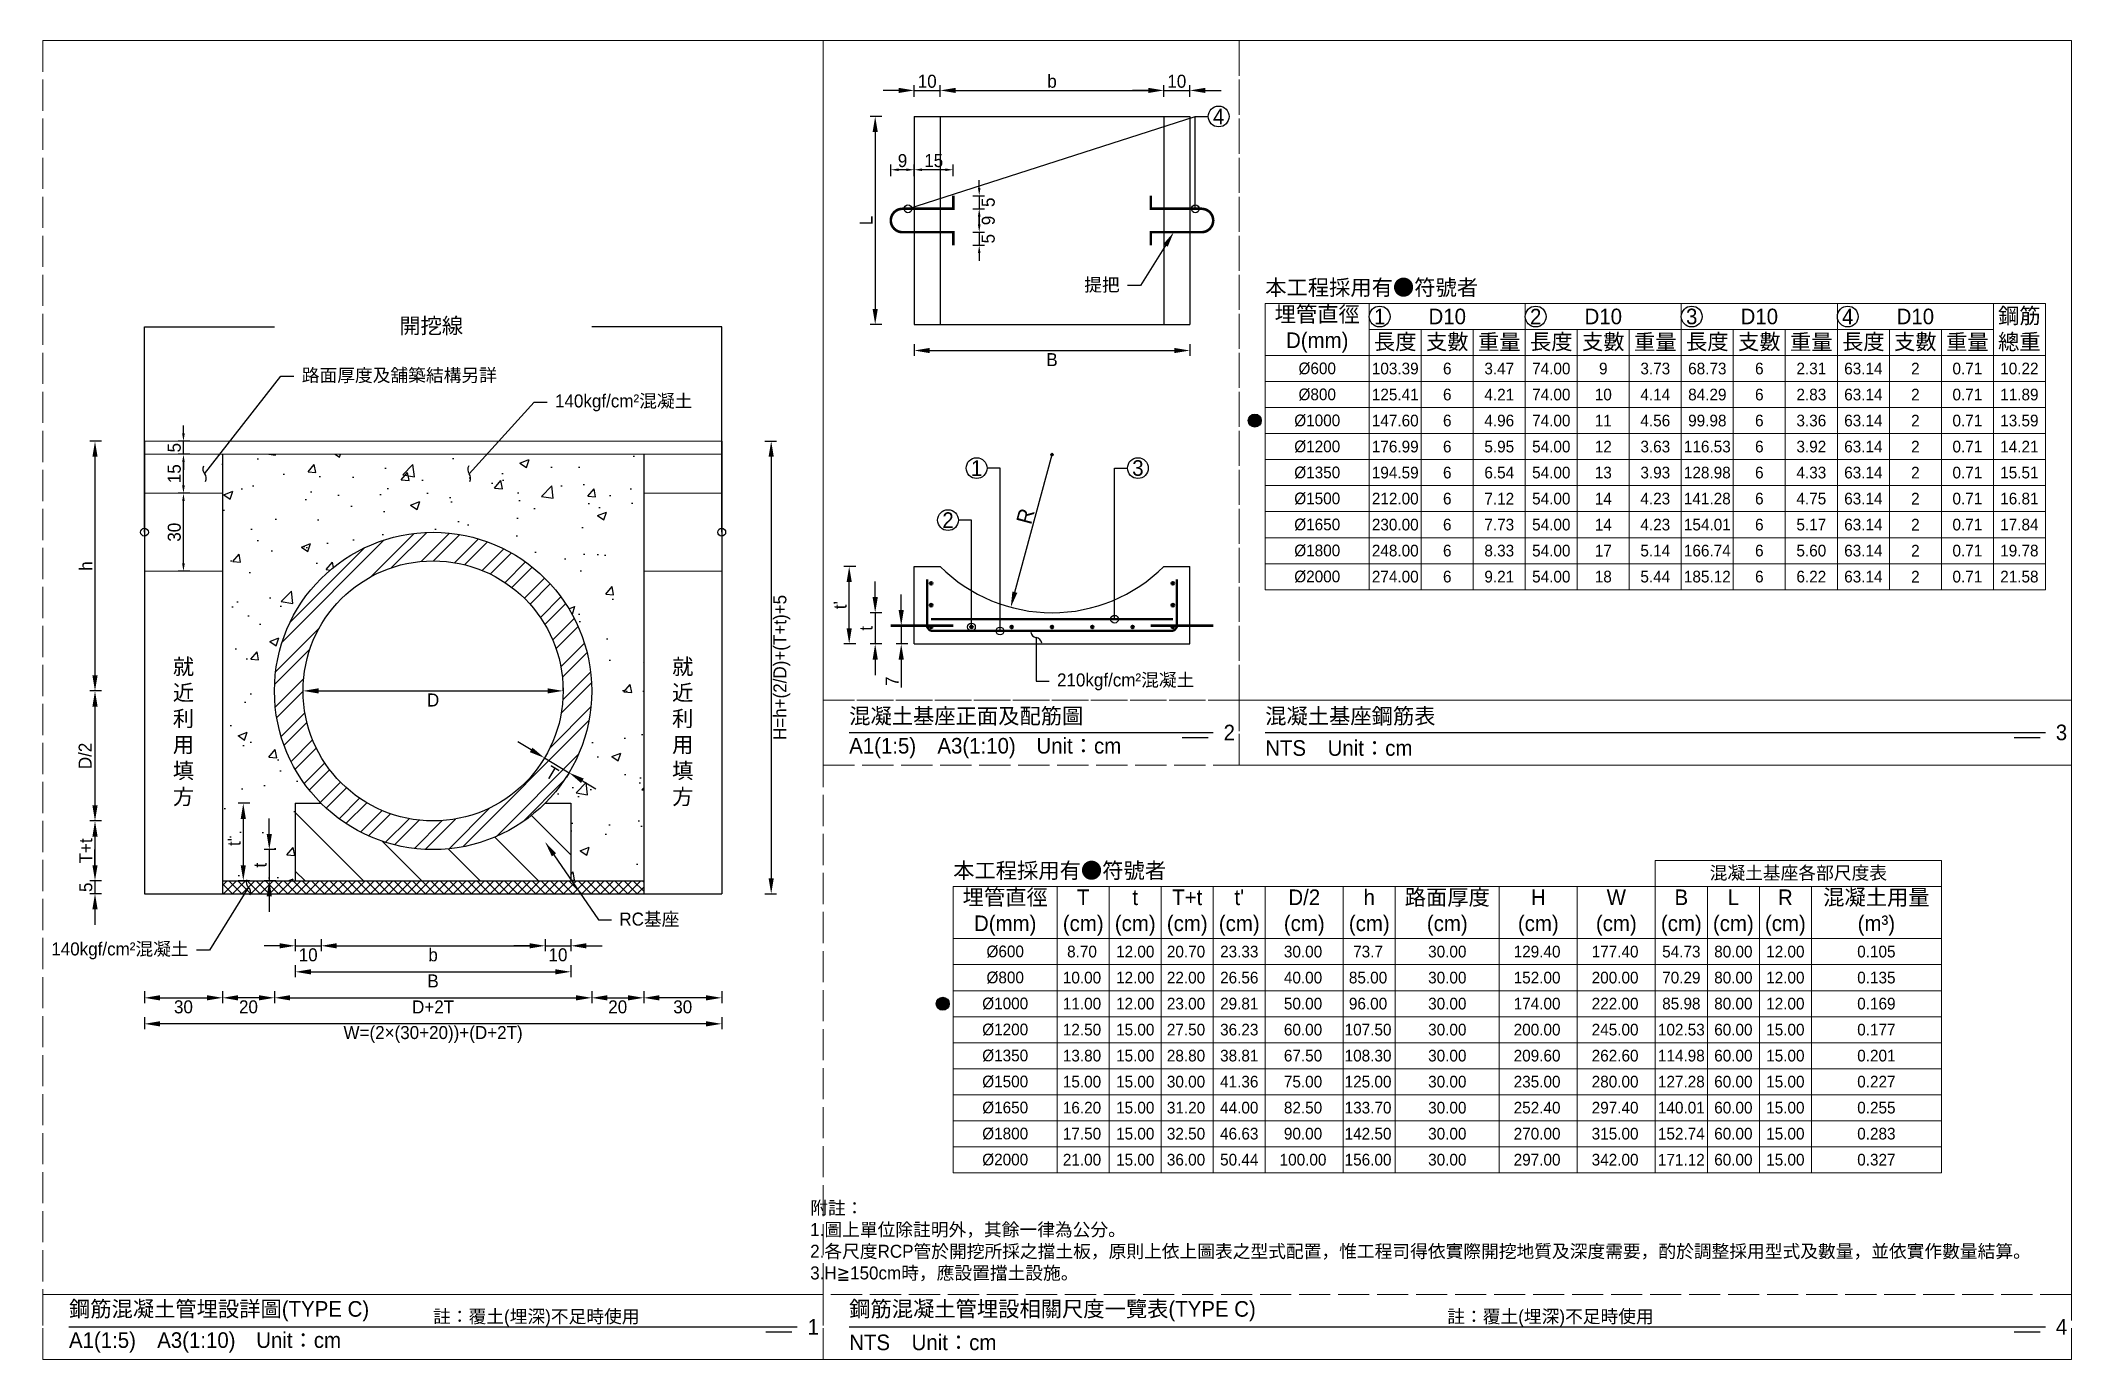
# Model space of a CAD drawing. Extents: x -781 to 13690, y -2778 to 2196.
# Drawn here: x -781 to 0, y -2021 to -1514 of the extents above; entities that cross this region are included whole.
import ezdxf
from ezdxf import colors
from ezdxf.entities.mleader import LeaderData, LeaderLine
from ezdxf.math import Vec2, Vec3

# ---------------------------------------------------------------- set-up
doc = ezdxf.new("R2010")
doc.units = 0
doc.header["$MEASUREMENT"] = 0
doc.linetypes.add('ACAD_ISO02W100', pattern=[15, 12, -3])
doc.linetypes.add('HIDDEN', pattern=[0.375, 0.25, -0.125])
for name, color, linetype, lineweight in [('一、1.基本-圖框', 7, 'Continuous', 20), ('二、2.繪圖-施作項目', 181, 'Continuous', 30), ('二、4.繪圖-設計鋪面', 40, 'Continuous', 20), ('二、5.繪圖-鋼筋', 60, 'Continuous', 50)]:
    doc.layers.add(name, color=color, linetype=linetype, lineweight=lineweight)
doc.layers.add('一、4.基本-隱藏', color=9, linetype='ACAD_ISO02W100', lineweight=20, plot=False)
doc.layers.add('三、1.文字-說明文字', color=2, linetype='Continuous')
doc.layers.add('三、3.文字-註解文字', color=2, linetype='Continuous')
doc.styles.add('次圖名(詳圖)', font='MS PGothic.ttf', dxfattribs={"height": 6})
doc.styles.add('註解文字(詳圖)', font='MS PGothic.ttf', dxfattribs={"height": 5})
doc.dimstyles.new('註解文字(詳圖)', dxfattribs={"dimtxt": 5, "dimasz": 6, "dimexe": 2, "dimexo": 5, "dimgap": 1, "dimtad": 2, "dimdsep": 46, "dimtxsty": '註解文字(詳圖)', "dimcen": 0.1, "dimclrd": 256, "dimclre": 256, "dimclrt": 256, "dimadec": 0, "dimazin": 0, "dimtfac": 1, "dimtmove": 0, "dimatfit": 3, "dimfxlon": 1, "dimtolj": 1, "dimtzin": 0, "dimlwd": -1, "dimlwe": -1, "dimarcsym": 1})

msp = doc.modelspace()

# ---------------------------------------------------------------- texts
at = {"layer": '一、1.基本-圖框', "char_height": 6, "attachment_point": 5, "style": '註解文字(詳圖)'}
for s, width, insert in [('埋管直徑\\PD(mm)', 35.26712, (-290, -1625.092)), ('鋼筋總重', 18.37231, (-20, -1625.092)), ('D10', 18.37231, (-240, -1620.092)), ('D10', 18.37231, (-180, -1620.092)), ('D10', 18.37231, (-120, -1620.092)), ('D10', 18.37231, (-60, -1620.092)), ('長度', 18.37231, (-260, -1630.092)), ('支數', 18.37231, (-240, -1630.092)), ('重量', 18.37231, (-220, -1630.092)), ('長度', 18.37231, (-200, -1630.092)), ('支數', 18.37231, (-180, -1630.092)), ('重量', 18.37231, (-160, -1630.092)), ('長度', 18.37231, (-140, -1630.092)), ('支數', 18.37231, (-120, -1630.092)), ('重量', 18.37231, (-100, -1630.092)), ('長度', 18.37231, (-80, -1630.092)), ('支數', 18.37231, (-60, -1630.092)), ('重量', 18.37231, (-40, -1630.092)), ('埋管直徑\\PD(mm)', 35.26712, (-409.989, -1849.25)), ('T{\\fMS PGothic|b0|i0|c128|p34;\\P(cm)}', 18.37231, (-379.989, -1849.25)), ('t{\\fMS PGothic|b0|i0|c128|p34;\\P(cm)}', 18.37231, (-359.989, -1849.25)), ('{\\fMS PGothic|b0|i0|c128|p34;T}+t{\\fMS PGothic|b0|i0|c128|p34;\\P(cm)}', 18.37231, (-339.989, -1849.25)), ("t'{\\fMS PGothic|b0|i0|c128|p34;\\P(cm)}", 18.37231, (-319.989, -1849.25)), ('D/2{\\fMS PGothic|b0|i0|c128|p34;\\P(cm)}', 18.37231, (-294.989, -1849.25)), ('h{\\fMS PGothic|b0|i0|c128|p34;\\P(cm)}', 18.37231, (-269.989, -1849.25)), ('{\\fMS PGothic|b0|i0|c128|p34;路面厚度\\P(cm)}', 35.26712, (-239.989, -1849.25)), ('H{\\fMS PGothic|b0|i0|c128|p34;\\P(cm)}', 18.37231, (-204.989, -1849.25)), ('W{\\fMS PGothic|b0|i0|c128|p34;\\P(cm)}', 18.37231, (-174.989, -1849.25)), ('B\\P(cm)', 18.37231, (-149.989, -1849.25)), ('L{\\fMS PGothic|b0|i0|c128|p34;\\P(cm)}', 18.37231, (-129.989, -1849.25)), ('R{\\fMS PGothic|b0|i0|c128|p34;\\P(cm)}', 18.37231, (-109.989, -1849.25)), ('{\\fMS PGothic|b0|i0|c128|p34;混凝土用量\\P(m}³{\\fMS PGothic|b0|i0|c128|p34;)}', 42.97354, (-74.989, -1849.25))]:
    msp.add_mtext_dynamic_manual_height_columns(s, width=width, gutter_width=30, heights=[0], dxfattribs=dict(at, insert=insert))
at = {"layer": '三、1.文字-說明文字', "char_height": 5, "attachment_point": 7, "style": '次圖名(詳圖)'}
for s, insert in [('{\\fMS PGothic|b0|i0|c128|p34;附註：\\P1.圖上單位除註明外，其餘一律為公分。\\P2.各尺度RCP管於開挖所採之擋土板，原則上依上圖表之型式配置，惟工程司得依實際開挖地質及深度需要，酌於調整採用型式及數量，並依實作數量結算。\\P3.H≧150cm時，應設置擋土設施。}', (-484.978, -1991)), ('註：覆土(埋深)不足時使用', (-629.989, -2008.5)), ('註：覆土(埋深)不足時使用', (-239.989, -2008.5))]:
    msp.add_mtext_dynamic_manual_height_columns(s, width=484.56858, gutter_width=30, heights=[0], dxfattribs=dict(at, insert=insert))
at = {"layer": '三、3.文字-註解文字'}
for s, width, gutter_width, insert, char_height, attachment_point, style in [('4', 8.38231, 30, (-327.899, -1543.15), 6, 5, '註解文字(詳圖)'), ('{\\fMS PGothic|b0|i0|c128|p34;本工程採用有●符號者}', 89.58136, 30, (-310, -1612.592), 6, 7, '次圖名(詳圖)'), ('1', 8.38231, 30, (-266, -1620.092), 6, 5, '註解文字(詳圖)'), ('2', 8.38231, 30, (-206, -1620.092), 6, 5, '註解文字(詳圖)'), ('3', 8.38231, 30, (-146, -1620.092), 6, 5, '註解文字(詳圖)'), ('4', 8.38231, 30, (-86, -1620.092), 6, 5, '註解文字(詳圖)'), ('{\\fMS PGothic|b0|i0|c128|p34;%%C600}', 28.46262, 30, (-290, -1640.092), 4.5, 5, '註解文字(詳圖)'), ('103.39', 9.06048, 30, (-260, -1640.092), 4.5, 5, '註解文字(詳圖)'), ('6', 9.06048, 30, (-240, -1640.092), 4.5, 5, '註解文字(詳圖)'), ('3.47', 9.06048, 30, (-220, -1640.092), 4.5, 5, '註解文字(詳圖)'), ('74.00', 9.06048, 30, (-200, -1640.092), 4.5, 5, '註解文字(詳圖)'), ('9', 9.06048, 30, (-180, -1640.092), 4.5, 5, '註解文字(詳圖)'), ('3.73', 9.06048, 30, (-160, -1640.092), 4.5, 5, '註解文字(詳圖)'), ('68.73', 9.06048, 30, (-140, -1640.092), 4.5, 5, '註解文字(詳圖)'), ('6', 9.06048, 30, (-120, -1640.092), 4.5, 5, '註解文字(詳圖)'), ('2.31', 9.06048, 30, (-100, -1640.092), 4.5, 5, '註解文字(詳圖)'), ('63.14', 9.06048, 30, (-80, -1640.092), 4.5, 5, '註解文字(詳圖)'), ('2', 9.06048, 30, (-60, -1640.092), 4.5, 5, '註解文字(詳圖)'), ('0.71', 9.06048, 30, (-40, -1640.092), 4.5, 5, '註解文字(詳圖)'), ('10.22', 9.06048, 30, (-20, -1640.092), 4.5, 5, '註解文字(詳圖)'), ('{\\fMS PGothic|b0|i0|c128|p34;%%C}8{\\fMS PGothic|b0|i0|c128|p34;00}', 28.46262, 30, (-290, -1650.092), 4.5, 5, '註解文字(詳圖)'), ('125.41', 9.06048, 30, (-260, -1650.092), 4.5, 5, '註解文字(詳圖)'), ('6', 9.06048, 30, (-240, -1650.092), 4.5, 5, '註解文字(詳圖)'), ('4.21', 9.06048, 30, (-220, -1650.092), 4.5, 5, '註解文字(詳圖)'), ('74.00', 9.06048, 30, (-200, -1650.092), 4.5, 5, '註解文字(詳圖)'), ('10', 9.06048, 30, (-180, -1650.092), 4.5, 5, '註解文字(詳圖)'), ('4.14', 9.06048, 30, (-160, -1650.092), 4.5, 5, '註解文字(詳圖)'), ('84.29', 9.06048, 30, (-140, -1650.092), 4.5, 5, '註解文字(詳圖)'), ('6', 9.06048, 30, (-120, -1650.092), 4.5, 5, '註解文字(詳圖)'), ('2.83', 9.06048, 30, (-100, -1650.092), 4.5, 5, '註解文字(詳圖)'), ('63.14', 9.06048, 30, (-80, -1650.092), 4.5, 5, '註解文字(詳圖)'), ('2', 9.06048, 30, (-60, -1650.092), 4.5, 5, '註解文字(詳圖)'), ('0.71', 9.06048, 30, (-40, -1650.092), 4.5, 5, '註解文字(詳圖)'), ('11.89', 9.06048, 30, (-20, -1650.092), 4.5, 5, '註解文字(詳圖)'), ('{\\fMS PGothic|b0|i0|c128|p34;%%C}100{\\fMS PGothic|b0|i0|c128|p34;0}', 28.46262, 30, (-290, -1660.092), 4.5, 5, '註解文字(詳圖)'), ('147.60', 9.06048, 30, (-260, -1660.092), 4.5, 5, '註解文字(詳圖)'), ('6', 9.06048, 30, (-240, -1660.092), 4.5, 5, '註解文字(詳圖)'), ('4.96', 9.06048, 30, (-220, -1660.092), 4.5, 5, '註解文字(詳圖)'), ('74.00', 9.06048, 30, (-200, -1660.092), 4.5, 5, '註解文字(詳圖)'), ('11', 9.06048, 30, (-180, -1660.092), 4.5, 5, '註解文字(詳圖)'), ('4.56', 9.06048, 30, (-160, -1660.092), 4.5, 5, '註解文字(詳圖)'), ('99.98', 9.06048, 30, (-140, -1660.092), 4.5, 5, '註解文字(詳圖)'), ('6', 9.06048, 30, (-120, -1660.092), 4.5, 5, '註解文字(詳圖)'), ('3.36', 9.06048, 30, (-100, -1660.092), 4.5, 5, '註解文字(詳圖)'), ('63.14', 9.06048, 30, (-80, -1660.092), 4.5, 5, '註解文字(詳圖)'), ('2', 9.06048, 30, (-60, -1660.092), 4.5, 5, '註解文字(詳圖)'), ('0.71', 9.06048, 30, (-40, -1660.092), 4.5, 5, '註解文字(詳圖)'), ('13.59', 9.06048, 30, (-20, -1660.092), 4.5, 5, '註解文字(詳圖)'), ('{\\fMS PGothic|b0|i0|c128|p34;%%C}120{\\fMS PGothic|b0|i0|c128|p34;0}', 28.46262, 30, (-290, -1670.092), 4.5, 5, '註解文字(詳圖)'), ('176.99', 9.06048, 30, (-260, -1670.092), 4.5, 5, '註解文字(詳圖)'), ('6', 9.06048, 30, (-240, -1670.092), 4.5, 5, '註解文字(詳圖)'), ('5.95', 9.06048, 30, (-220, -1670.092), 4.5, 5, '註解文字(詳圖)'), ('54.00', 9.06048, 30, (-200, -1670.092), 4.5, 5, '註解文字(詳圖)'), ('12', 9.06048, 30, (-180, -1670.092), 4.5, 5, '註解文字(詳圖)'), ('3.63', 9.06048, 30, (-160, -1670.092), 4.5, 5, '註解文字(詳圖)'), ('116.53', 9.06048, 30, (-140, -1670.092), 4.5, 5, '註解文字(詳圖)'), ('6', 9.06048, 30, (-120, -1670.092), 4.5, 5, '註解文字(詳圖)'), ('3.92', 9.06048, 30, (-100, -1670.092), 4.5, 5, '註解文字(詳圖)'), ('63.14', 9.06048, 30, (-80, -1670.092), 4.5, 5, '註解文字(詳圖)'), ('2', 9.06048, 30, (-60, -1670.092), 4.5, 5, '註解文字(詳圖)'), ('0.71', 9.06048, 30, (-40, -1670.092), 4.5, 5, '註解文字(詳圖)'), ('14.21', 9.06048, 30, (-20, -1670.092), 4.5, 5, '註解文字(詳圖)'), ('1', 8.38231, 30, (-420.988, -1678.35), 6, 5, '註解文字(詳圖)'), ('3', 8.38231, 30, (-358.951, -1678.35), 6, 5, '註解文字(詳圖)'), ('{\\fMS PGothic|b0|i0|c128|p34;%%C}135{\\fMS PGothic|b0|i0|c128|p34;0}', 28.46262, 30, (-290, -1680.092), 4.5, 5, '註解文字(詳圖)'), ('194.59', 9.06048, 30, (-260, -1680.092), 4.5, 5, '註解文字(詳圖)'), ('6', 9.06048, 30, (-240, -1680.092), 4.5, 5, '註解文字(詳圖)'), ('6.54', 9.06048, 30, (-220, -1680.092), 4.5, 5, '註解文字(詳圖)'), ('54.00', 9.06048, 30, (-200, -1680.092), 4.5, 5, '註解文字(詳圖)'), ('13', 9.06048, 30, (-180, -1680.092), 4.5, 5, '註解文字(詳圖)'), ('3.93', 9.06048, 30, (-160, -1680.092), 4.5, 5, '註解文字(詳圖)'), ('128.98', 9.06048, 30, (-140, -1680.092), 4.5, 5, '註解文字(詳圖)'), ('6', 9.06048, 30, (-120, -1680.092), 4.5, 5, '註解文字(詳圖)'), ('4.33', 9.06048, 30, (-100, -1680.092), 4.5, 5, '註解文字(詳圖)'), ('63.14', 9.06048, 30, (-80, -1680.092), 4.5, 5, '註解文字(詳圖)'), ('2', 9.06048, 30, (-60, -1680.092), 4.5, 5, '註解文字(詳圖)'), ('0.71', 9.06048, 30, (-40, -1680.092), 4.5, 5, '註解文字(詳圖)'), ('15.51', 9.06048, 30, (-20, -1680.092), 4.5, 5, '註解文字(詳圖)'), ('{\\fMS PGothic|b0|i0|c128|p34;%%C}15{\\fMS PGothic|b0|i0|c128|p34;00}', 28.46262, 30, (-290, -1690.092), 4.5, 5, '註解文字(詳圖)'), ('212.00', 9.06048, 30, (-260, -1690.092), 4.5, 5, '註解文字(詳圖)'), ('6', 9.06048, 30, (-240, -1690.092), 4.5, 5, '註解文字(詳圖)'), ('7.12', 9.06048, 30, (-220, -1690.092), 4.5, 5, '註解文字(詳圖)'), ('54.00', 9.06048, 30, (-200, -1690.092), 4.5, 5, '註解文字(詳圖)'), ('14', 9.06048, 30, (-180, -1690.092), 4.5, 5, '註解文字(詳圖)'), ('4.23', 9.06048, 30, (-160, -1690.092), 4.5, 5, '註解文字(詳圖)'), ('141.28', 9.06048, 30, (-140, -1690.092), 4.5, 5, '註解文字(詳圖)'), ('6', 9.06048, 30, (-120, -1690.092), 4.5, 5, '註解文字(詳圖)'), ('4.75', 9.06048, 30, (-100, -1690.092), 4.5, 5, '註解文字(詳圖)'), ('63.14', 9.06048, 30, (-80, -1690.092), 4.5, 5, '註解文字(詳圖)'), ('2', 9.06048, 30, (-60, -1690.092), 4.5, 5, '註解文字(詳圖)'), ('0.71', 9.06048, 30, (-40, -1690.092), 4.5, 5, '註解文字(詳圖)'), ('16.81', 9.06048, 30, (-20, -1690.092), 4.5, 5, '註解文字(詳圖)'), ('2', 8.38231, 30, (-431.978, -1698.35), 6, 5, '註解文字(詳圖)'), ('{\\fMS PGothic|b0|i0|c128|p34;%%C}165{\\fMS PGothic|b0|i0|c128|p34;0}', 28.46262, 30, (-290, -1700.092), 4.5, 5, '註解文字(詳圖)'), ('230.00', 9.06048, 30, (-260, -1700.092), 4.5, 5, '註解文字(詳圖)'), ('6', 9.06048, 30, (-240, -1700.092), 4.5, 5, '註解文字(詳圖)'), ('7.73', 9.06048, 30, (-220, -1700.092), 4.5, 5, '註解文字(詳圖)'), ('54.00', 9.06048, 30, (-200, -1700.092), 4.5, 5, '註解文字(詳圖)'), ('14', 9.06048, 30, (-180, -1700.092), 4.5, 5, '註解文字(詳圖)'), ('4.23', 9.06048, 30, (-160, -1700.092), 4.5, 5, '註解文字(詳圖)'), ('154.01', 9.06048, 30, (-140, -1700.092), 4.5, 5, '註解文字(詳圖)'), ('6', 9.06048, 30, (-120, -1700.092), 4.5, 5, '註解文字(詳圖)'), ('5.17', 9.06048, 30, (-100, -1700.092), 4.5, 5, '註解文字(詳圖)'), ('63.14', 9.06048, 30, (-80, -1700.092), 4.5, 5, '註解文字(詳圖)'), ('2', 9.06048, 30, (-60, -1700.092), 4.5, 5, '註解文字(詳圖)'), ('0.71', 9.06048, 30, (-40, -1700.092), 4.5, 5, '註解文字(詳圖)'), ('17.84', 9.06048, 30, (-20, -1700.092), 4.5, 5, '註解文字(詳圖)'), ('{\\fMS PGothic|b0|i0|c128|p34;%%C}18{\\fMS PGothic|b0|i0|c128|p34;00}', 28.46262, 30, (-290, -1710.092), 4.5, 5, '註解文字(詳圖)'), ('248.00', 9.06048, 30, (-260, -1710.092), 4.5, 5, '註解文字(詳圖)'), ('6', 9.06048, 30, (-240, -1710.092), 4.5, 5, '註解文字(詳圖)'), ('8.33', 9.06048, 30, (-220, -1710.092), 4.5, 5, '註解文字(詳圖)'), ('54.00', 9.06048, 30, (-200, -1710.092), 4.5, 5, '註解文字(詳圖)'), ('17', 9.06048, 30, (-180, -1710.092), 4.5, 5, '註解文字(詳圖)'), ('5.14', 9.06048, 30, (-160, -1710.092), 4.5, 5, '註解文字(詳圖)'), ('166.74', 9.06048, 30, (-140, -1710.092), 4.5, 5, '註解文字(詳圖)'), ('6', 9.06048, 30, (-120, -1710.092), 4.5, 5, '註解文字(詳圖)'), ('5.60', 9.06048, 30, (-100, -1710.092), 4.5, 5, '註解文字(詳圖)'), ('63.14', 9.06048, 30, (-80, -1710.092), 4.5, 5, '註解文字(詳圖)'), ('2', 9.06048, 30, (-60, -1710.092), 4.5, 5, '註解文字(詳圖)'), ('0.71', 9.06048, 30, (-40, -1710.092), 4.5, 5, '註解文字(詳圖)'), ('19.78', 9.06048, 30, (-20, -1710.092), 4.5, 5, '註解文字(詳圖)'), ('{\\fMS PGothic|b0|i0|c128|p34;%%C}20{\\fMS PGothic|b0|i0|c128|p34;00}', 28.46262, 30, (-290, -1720.092), 4.5, 5, '註解文字(詳圖)'), ('274.00', 9.06048, 30, (-260, -1720.092), 4.5, 5, '註解文字(詳圖)'), ('6', 9.06048, 30, (-240, -1720.092), 4.5, 5, '註解文字(詳圖)'), ('9.21', 9.06048, 30, (-220, -1720.092), 4.5, 5, '註解文字(詳圖)'), ('54.00', 9.06048, 30, (-200, -1720.092), 4.5, 5, '註解文字(詳圖)'), ('18', 9.06048, 30, (-180, -1720.092), 4.5, 5, '註解文字(詳圖)'), ('5.44', 9.06048, 30, (-160, -1720.092), 4.5, 5, '註解文字(詳圖)'), ('185.12', 9.06048, 30, (-140, -1720.092), 4.5, 5, '註解文字(詳圖)'), ('6', 9.06048, 30, (-120, -1720.092), 4.5, 5, '註解文字(詳圖)'), ('6.22', 9.06048, 30, (-100, -1720.092), 4.5, 5, '註解文字(詳圖)'), ('63.14', 9.06048, 30, (-80, -1720.092), 4.5, 5, '註解文字(詳圖)'), ('2', 9.06048, 30, (-60, -1720.092), 4.5, 5, '註解文字(詳圖)'), ('0.71', 9.06048, 30, (-40, -1720.092), 4.5, 5, '註解文字(詳圖)'), ('21.58', 9.06048, 30, (-20, -1720.092), 4.5, 5, '註解文字(詳圖)'), ('就近利用填方', 0.32156, 30, (-725.989, -1780), 6, 5, '次圖名(詳圖)'), ('就近利用填方', 0.32156, 30, (-533.989, -1780), 6, 5, '次圖名(詳圖)'), ('混凝土{\\fMS PGothic|b0|i0|c128|p34;基座正面及配筋圖}', 109.33936, 15, (-469.978, -1774), 6, 4, '次圖名(詳圖)'), ('{\\fMS PGothic|b0|i0|c128|p34;混凝土基座}鋼筋表', 109.33936, 15, (-310, -1774), 6, 4, '次圖名(詳圖)'), ('2', 3, 15, (-326, -1780), 6, 4, '次圖名(詳圖)'), ('3', 3, 15, (-6, -1780), 6, 4, '次圖名(詳圖)'), ('{\\fMS PGothic|b0|i0|c128|p34;A1(1:}5{\\fMS PGothic|b0|i0|c128|p34;)\u3000A3(1:}1{\\fMS PGothic|b0|i0|c128|p34;0)^IUnit：cm}', 136.03259, 15, (-469.978, -1786), 6, 4, '次圖名(詳圖)'), ('NTS{\\fMS PGothic|b0|i0|c128|p34;^IUnit：cm}', 136.03259, 15, (-310, -1786), 6, 4, '次圖名(詳圖)'), ('{\\fMS PGothic|b0|i0|c128|p34;本工程採用有●符號者}', 89.58136, 30, (-429.989, -1836.75), 6, 7, '次圖名(詳圖)'), ('{\\fMS PGothic|b0|i0|c128|p34;混凝土基座各部尺度表}', 109.33936, 15, (-104.989, -1834.25), 5, 5, '次圖名(詳圖)'), ('{\\fMS PGothic|b0|i0|c128|p34;%%C600}', 28.46262, 30, (-409.989, -1864.25), 4.5, 5, '註解文字(詳圖)'), ('8.70', 9.06048, 30, (-380.459, -1864.25), 4.5, 5, '註解文字(詳圖)'), ('12.00', 9.06048, 30, (-359.989, -1864.25), 4.5, 5, '註解文字(詳圖)'), ('20.70', 9.06048, 30, (-340.459, -1864.25), 4.5, 5, '註解文字(詳圖)'), ('23.33', 9.06048, 30, (-319.989, -1864.25), 4.5, 5, '註解文字(詳圖)'), ('30.00', 9.06048, 30, (-295.459, -1864.25), 4.5, 5, '註解文字(詳圖)'), ('73.7', 9.06048, 30, (-270.459, -1864.25), 4.5, 5, '註解文字(詳圖)'), ('30.00', 28.46262, 30, (-239.989, -1864.25), 4.5, 5, '註解文字(詳圖)'), ('129.40', 9.06048, 30, (-205.459, -1864.25), 4.5, 5, '註解文字(詳圖)'), ('177.40', 9.06048, 30, (-175.459, -1864.25), 4.5, 5, '註解文字(詳圖)'), ('54.73', 9.06048, 30, (-149.989, -1864.25), 4.5, 5, '註解文字(詳圖)'), ('80.00', 9.06048, 30, (-129.989, -1864.25), 4.5, 5, '註解文字(詳圖)'), ('12.00', 9.06048, 30, (-109.989, -1864.25), 4.5, 5, '註解文字(詳圖)'), ('0.105', 9.06048, 30, (-74.989, -1864.25), 4.5, 5, '註解文字(詳圖)'), ('{\\fMS PGothic|b0|i0|c128|p34;%%C}8{\\fMS PGothic|b0|i0|c128|p34;00}', 28.46262, 30, (-409.989, -1874.25), 4.5, 5, '註解文字(詳圖)'), ('10.00', 9.06048, 30, (-380.459, -1874.25), 4.5, 5, '註解文字(詳圖)'), ('12.00', 9.06048, 30, (-359.989, -1874.25), 4.5, 5, '註解文字(詳圖)'), ('22.00', 9.06048, 30, (-340.459, -1874.25), 4.5, 5, '註解文字(詳圖)'), ('26.56', 9.06048, 30, (-319.989, -1874.25), 4.5, 5, '註解文字(詳圖)'), ('40.00', 9.06048, 30, (-295.459, -1874.25), 4.5, 5, '註解文字(詳圖)'), ('85.00', 9.06048, 30, (-270.459, -1874.25), 4.5, 5, '註解文字(詳圖)'), ('30.00', 28.46262, 30, (-239.989, -1874.25), 4.5, 5, '註解文字(詳圖)'), ('152.00', 9.06048, 30, (-205.459, -1874.25), 4.5, 5, '註解文字(詳圖)'), ('200.00', 9.06048, 30, (-175.459, -1874.25), 4.5, 5, '註解文字(詳圖)'), ('70.29', 9.06048, 30, (-149.989, -1874.25), 4.5, 5, '註解文字(詳圖)'), ('80.00', 9.06048, 30, (-129.989, -1874.25), 4.5, 5, '註解文字(詳圖)'), ('12.00', 9.06048, 30, (-109.989, -1874.25), 4.5, 5, '註解文字(詳圖)'), ('0.135', 9.06048, 30, (-74.989, -1874.25), 4.5, 5, '註解文字(詳圖)'), ('{\\fMS PGothic|b0|i0|c128|p34;%%C}100{\\fMS PGothic|b0|i0|c128|p34;0}', 28.46262, 30, (-409.989, -1884.25), 4.5, 5, '註解文字(詳圖)'), ('11.00', 9.06048, 30, (-380.459, -1884.25), 4.5, 5, '註解文字(詳圖)'), ('12.00', 9.06048, 30, (-359.989, -1884.25), 4.5, 5, '註解文字(詳圖)'), ('23.00', 9.06048, 30, (-340.459, -1884.25), 4.5, 5, '註解文字(詳圖)'), ('29.81', 9.06048, 30, (-319.989, -1884.25), 4.5, 5, '註解文字(詳圖)'), ('50.00', 9.06048, 30, (-295.459, -1884.25), 4.5, 5, '註解文字(詳圖)'), ('96.00', 9.06048, 30, (-270.459, -1884.25), 4.5, 5, '註解文字(詳圖)'), ('30.00', 28.46262, 30, (-239.989, -1884.25), 4.5, 5, '註解文字(詳圖)'), ('174.00', 9.06048, 30, (-205.459, -1884.25), 4.5, 5, '註解文字(詳圖)'), ('222.00', 9.06048, 30, (-175.459, -1884.25), 4.5, 5, '註解文字(詳圖)'), ('85.98', 9.06048, 30, (-149.989, -1884.25), 4.5, 5, '註解文字(詳圖)'), ('80.00', 9.06048, 30, (-129.989, -1884.25), 4.5, 5, '註解文字(詳圖)'), ('12.00', 9.06048, 30, (-109.989, -1884.25), 4.5, 5, '註解文字(詳圖)'), ('0.169', 9.06048, 30, (-74.989, -1884.25), 4.5, 5, '註解文字(詳圖)'), ('{\\fMS PGothic|b0|i0|c128|p34;%%C}120{\\fMS PGothic|b0|i0|c128|p34;0}', 28.46262, 30, (-409.989, -1894.25), 4.5, 5, '註解文字(詳圖)'), ('12.50', 9.06048, 30, (-380.459, -1894.25), 4.5, 5, '註解文字(詳圖)'), ('15.00', 9.06048, 30, (-359.989, -1894.25), 4.5, 5, '註解文字(詳圖)'), ('27.50', 9.06048, 30, (-340.459, -1894.25), 4.5, 5, '註解文字(詳圖)'), ('36.23', 9.06048, 30, (-319.989, -1894.25), 4.5, 5, '註解文字(詳圖)'), ('60.00', 9.06048, 30, (-295.459, -1894.25), 4.5, 5, '註解文字(詳圖)'), ('107.50', 9.06048, 30, (-270.459, -1894.25), 4.5, 5, '註解文字(詳圖)'), ('30.00', 28.46262, 30, (-239.989, -1894.25), 4.5, 5, '註解文字(詳圖)'), ('200.00', 9.06048, 30, (-205.459, -1894.25), 4.5, 5, '註解文字(詳圖)'), ('245.00', 9.06048, 30, (-175.459, -1894.25), 4.5, 5, '註解文字(詳圖)'), ('102.53', 9.06048, 30, (-149.989, -1894.25), 4.5, 5, '註解文字(詳圖)'), ('60.00', 9.06048, 30, (-129.989, -1894.25), 4.5, 5, '註解文字(詳圖)'), ('15.00', 9.06048, 30, (-109.989, -1894.25), 4.5, 5, '註解文字(詳圖)'), ('0.177', 9.06048, 30, (-74.989, -1894.25), 4.5, 5, '註解文字(詳圖)'), ('{\\fMS PGothic|b0|i0|c128|p34;%%C}135{\\fMS PGothic|b0|i0|c128|p34;0}', 28.46262, 30, (-409.989, -1904.25), 4.5, 5, '註解文字(詳圖)'), ('13.80', 9.06048, 30, (-380.459, -1904.25), 4.5, 5, '註解文字(詳圖)'), ('15.00', 9.06048, 30, (-359.989, -1904.25), 4.5, 5, '註解文字(詳圖)'), ('28.80', 9.06048, 30, (-340.459, -1904.25), 4.5, 5, '註解文字(詳圖)'), ('38.81', 9.06048, 30, (-319.989, -1904.25), 4.5, 5, '註解文字(詳圖)'), ('67.50', 9.06048, 30, (-295.459, -1904.25), 4.5, 5, '註解文字(詳圖)'), ('108.30', 9.06048, 30, (-270.459, -1904.25), 4.5, 5, '註解文字(詳圖)'), ('30.00', 28.46262, 30, (-239.989, -1904.25), 4.5, 5, '註解文字(詳圖)'), ('209.60', 9.06048, 30, (-205.459, -1904.25), 4.5, 5, '註解文字(詳圖)'), ('262.60', 9.06048, 30, (-175.459, -1904.25), 4.5, 5, '註解文字(詳圖)'), ('114.98', 9.06048, 30, (-149.989, -1904.25), 4.5, 5, '註解文字(詳圖)'), ('60.00', 9.06048, 30, (-129.989, -1904.25), 4.5, 5, '註解文字(詳圖)'), ('15.00', 9.06048, 30, (-109.989, -1904.25), 4.5, 5, '註解文字(詳圖)'), ('0.201', 9.06048, 30, (-74.989, -1904.25), 4.5, 5, '註解文字(詳圖)'), ('{\\fMS PGothic|b0|i0|c128|p34;%%C}15{\\fMS PGothic|b0|i0|c128|p34;00}', 28.46262, 30, (-409.989, -1914.25), 4.5, 5, '註解文字(詳圖)'), ('15.00', 9.06048, 30, (-380.459, -1914.25), 4.5, 5, '註解文字(詳圖)'), ('15.00', 9.06048, 30, (-359.989, -1914.25), 4.5, 5, '註解文字(詳圖)'), ('30.00', 9.06048, 30, (-340.459, -1914.25), 4.5, 5, '註解文字(詳圖)'), ('41.36', 9.06048, 30, (-319.989, -1914.25), 4.5, 5, '註解文字(詳圖)'), ('75.00', 9.06048, 30, (-295.459, -1914.25), 4.5, 5, '註解文字(詳圖)'), ('125.00', 9.06048, 30, (-270.459, -1914.25), 4.5, 5, '註解文字(詳圖)'), ('30.00', 28.46262, 30, (-239.989, -1914.25), 4.5, 5, '註解文字(詳圖)'), ('235.00', 9.06048, 30, (-205.459, -1914.25), 4.5, 5, '註解文字(詳圖)'), ('280.00', 9.06048, 30, (-175.459, -1914.25), 4.5, 5, '註解文字(詳圖)'), ('127.28', 9.06048, 30, (-149.989, -1914.25), 4.5, 5, '註解文字(詳圖)'), ('60.00', 9.06048, 30, (-129.989, -1914.25), 4.5, 5, '註解文字(詳圖)'), ('15.00', 9.06048, 30, (-109.989, -1914.25), 4.5, 5, '註解文字(詳圖)'), ('0.227', 9.06048, 30, (-74.989, -1914.25), 4.5, 5, '註解文字(詳圖)'), ('{\\fMS PGothic|b0|i0|c128|p34;%%C}165{\\fMS PGothic|b0|i0|c128|p34;0}', 28.46262, 30, (-409.989, -1924.25), 4.5, 5, '註解文字(詳圖)'), ('16.20', 9.06048, 30, (-380.459, -1924.25), 4.5, 5, '註解文字(詳圖)'), ('15.00', 9.06048, 30, (-359.989, -1924.25), 4.5, 5, '註解文字(詳圖)'), ('31.20', 9.06048, 30, (-340.459, -1924.25), 4.5, 5, '註解文字(詳圖)'), ('44.00', 9.06048, 30, (-319.989, -1924.25), 4.5, 5, '註解文字(詳圖)'), ('82.50', 9.06048, 30, (-295.459, -1924.25), 4.5, 5, '註解文字(詳圖)'), ('133.70', 9.06048, 30, (-270.459, -1924.25), 4.5, 5, '註解文字(詳圖)'), ('30.00', 28.46262, 30, (-239.989, -1924.25), 4.5, 5, '註解文字(詳圖)'), ('252.40', 9.06048, 30, (-205.459, -1924.25), 4.5, 5, '註解文字(詳圖)'), ('297.40', 9.06048, 30, (-175.459, -1924.25), 4.5, 5, '註解文字(詳圖)'), ('140.01', 9.06048, 30, (-149.989, -1924.25), 4.5, 5, '註解文字(詳圖)'), ('60.00', 9.06048, 30, (-129.989, -1924.25), 4.5, 5, '註解文字(詳圖)'), ('15.00', 9.06048, 30, (-109.989, -1924.25), 4.5, 5, '註解文字(詳圖)'), ('0.255', 9.06048, 30, (-74.989, -1924.25), 4.5, 5, '註解文字(詳圖)'), ('{\\fMS PGothic|b0|i0|c128|p34;%%C}18{\\fMS PGothic|b0|i0|c128|p34;00}', 28.46262, 30, (-409.989, -1934.25), 4.5, 5, '註解文字(詳圖)'), ('17.50', 9.06048, 30, (-380.459, -1934.25), 4.5, 5, '註解文字(詳圖)'), ('15.00', 9.06048, 30, (-359.989, -1934.25), 4.5, 5, '註解文字(詳圖)'), ('32.50', 9.06048, 30, (-340.459, -1934.25), 4.5, 5, '註解文字(詳圖)'), ('46.63', 9.06048, 30, (-319.989, -1934.25), 4.5, 5, '註解文字(詳圖)'), ('90.00', 9.06048, 30, (-295.459, -1934.25), 4.5, 5, '註解文字(詳圖)'), ('142.50', 9.06048, 30, (-270.459, -1934.25), 4.5, 5, '註解文字(詳圖)'), ('30.00', 28.46262, 30, (-239.989, -1934.25), 4.5, 5, '註解文字(詳圖)'), ('270.00', 9.06048, 30, (-205.459, -1934.25), 4.5, 5, '註解文字(詳圖)'), ('315.00', 9.06048, 30, (-175.459, -1934.25), 4.5, 5, '註解文字(詳圖)'), ('152.74', 9.06048, 30, (-149.989, -1934.25), 4.5, 5, '註解文字(詳圖)'), ('60.00', 9.06048, 30, (-129.989, -1934.25), 4.5, 5, '註解文字(詳圖)'), ('15.00', 9.06048, 30, (-109.989, -1934.25), 4.5, 5, '註解文字(詳圖)'), ('0.283', 9.06048, 30, (-74.989, -1934.25), 4.5, 5, '註解文字(詳圖)'), ('{\\fMS PGothic|b0|i0|c128|p34;%%C}20{\\fMS PGothic|b0|i0|c128|p34;00}', 28.46262, 30, (-409.989, -1944.25), 4.5, 5, '註解文字(詳圖)'), ('21.00', 9.06048, 30, (-380.459, -1944.25), 4.5, 5, '註解文字(詳圖)'), ('15.00', 9.06048, 30, (-359.989, -1944.25), 4.5, 5, '註解文字(詳圖)'), ('36.00', 9.06048, 30, (-340.459, -1944.25), 4.5, 5, '註解文字(詳圖)'), ('50.44', 9.06048, 30, (-319.989, -1944.25), 4.5, 5, '註解文字(詳圖)'), ('100.00', 9.06048, 30, (-295.459, -1944.25), 4.5, 5, '註解文字(詳圖)'), ('156.00', 9.06048, 30, (-270.459, -1944.25), 4.5, 5, '註解文字(詳圖)'), ('30.00', 28.46262, 30, (-239.989, -1944.25), 4.5, 5, '註解文字(詳圖)'), ('297.00', 9.06048, 30, (-205.459, -1944.25), 4.5, 5, '註解文字(詳圖)'), ('342.00', 9.06048, 30, (-175.459, -1944.25), 4.5, 5, '註解文字(詳圖)'), ('171.12', 9.06048, 30, (-149.989, -1944.25), 4.5, 5, '註解文字(詳圖)'), ('60.00', 9.06048, 30, (-129.989, -1944.25), 4.5, 5, '註解文字(詳圖)'), ('15.00', 9.06048, 30, (-109.989, -1944.25), 4.5, 5, '註解文字(詳圖)'), ('0.327', 9.06048, 30, (-74.989, -1944.25), 4.5, 5, '註解文字(詳圖)'), ('{\\fMS PGothic|b0|i0|c128|p34;鋼筋混凝土管埋設詳圖(TYPE }C{\\fMS PGothic|b0|i0|c128|p34;)}', 125.75509, 15, (-770, -2002.5), 6, 4, '次圖名(詳圖)'), ('{\\fMS PGothic|b0|i0|c128|p34;鋼筋混凝土管埋設相關尺度一覽表(TYPE }C{\\fMS PGothic|b0|i0|c128|p34;)}', 166.79389, 15, (-469.978, -2002.5), 6, 4, '次圖名(詳圖)'), ('1', 3, 15, (-485.978, -2008.5), 6, 4, '次圖名(詳圖)'), ('4', 3, 15, (-6, -2008.5), 6, 4, '次圖名(詳圖)'), ('{\\fMS PGothic|b0|i0|c128|p34;A1(1:}5{\\fMS PGothic|b0|i0|c128|p34;)\u3000A3(1:}1{\\fMS PGothic|b0|i0|c128|p34;0)^IUnit：cm}', 136.03259, 15, (-770, -2014.5), 6, 4, '次圖名(詳圖)'), ('NTS{\\fMS PGothic|b0|i0|c128|p34;^IUnit：cm}', 136.03259, 15, (-469.978, -2014.5), 6, 4, '次圖名(詳圖)')]:
    msp.add_mtext_dynamic_manual_height_columns(s, width=width, gutter_width=gutter_width, heights=[0], dxfattribs=dict(at, insert=insert, char_height=char_height, attachment_point=attachment_point, style=style))
at = {"layer": '三、3.文字-註解文字', "insert": (-399.328, -1697.605), "char_height": 6, "attachment_point": 8, "rotation": 75.132226, "style": '次圖名(詳圖)'}
msp.add_mtext_dynamic_manual_height_columns('{\\fMS PGothic|b0|i0|c128|p34;R}', width=4.48826, gutter_width=30, heights=[0], dxfattribs=at)

# ---------------------------------------------------------------- blocks, each defined once
blk = doc.blocks.new('*D76')
at = {"layer": 'Defpoints', "color": 0, "transparency": 16777216}
for p in [(-434.98, -1533.15), (-444.98, -1543.15), (-434.98, -1543.15)]:
    blk.add_point(p, dxfattribs=at)
at = {"layer": '三、3.文字-註解文字', "transparency": 16777216}
for p, q in [((-450.98, -1533.15), (-456.98, -1533.15)), ((-444.98, -1535.65), (-444.98, -1531.15)), ((-444.98, -1533.15), (-434.98, -1533.15)), ((-434.98, -1535.65), (-434.98, -1531.15)), ((-428.98, -1533.15), (-422.98, -1533.15))]:
    blk.add_line(p, q, dxfattribs=at)
for points in [[(-450.98, -1532.15), (-450.98, -1534.15), (-444.98, -1533.15)], [(-428.98, -1532.15), (-428.98, -1534.15), (-434.98, -1533.15)]]:
    blk.add_solid(points, dxfattribs=at)
at = {"layer": '三、3.文字-註解文字', "transparency": 16777216, "insert": (-439.98, -1529.65), "char_height": 5, "attachment_point": 5, "style": '註解文字(詳圖)'}
blk.add_mtext('\\A1;10', dxfattribs=at)
blk = doc.blocks.new('*D77')
at = {"layer": 'Defpoints', "color": 0, "transparency": 16777216}
for p in [(-349, -1533.15), (-434.98, -1543.15), (-349, -1543.15)]:
    blk.add_point(p, dxfattribs=at)
at = {"layer": '三、3.文字-註解文字', "transparency": 16777216}
for p, q in [((-434.98, -1535.65), (-434.98, -1531.15)), ((-428.98, -1533.15), (-355, -1533.15)), ((-349, -1535.65), (-349, -1531.15))]:
    blk.add_line(p, q, dxfattribs=at)
for points in [[(-428.98, -1532.15), (-428.98, -1534.15), (-434.98, -1533.15)], [(-355, -1532.15), (-355, -1534.15), (-349, -1533.15)]]:
    blk.add_solid(points, dxfattribs=at)
at = {"layer": '三、3.文字-註解文字', "transparency": 16777216, "insert": (-391.99, -1529.65), "char_height": 5, "attachment_point": 5, "style": '註解文字(詳圖)'}
blk.add_mtext('\\A1;b', dxfattribs=at)
blk = doc.blocks.new('*D78')
at = {"layer": 'Defpoints', "color": 0, "transparency": 16777216}
for p in [(-339, -1533.15), (-349, -1543.15), (-339, -1543.15)]:
    blk.add_point(p, dxfattribs=at)
at = {"layer": '三、3.文字-註解文字', "transparency": 16777216}
for p, q in [((-355, -1533.15), (-361, -1533.15)), ((-349, -1535.65), (-349, -1531.15)), ((-349, -1533.15), (-339, -1533.15)), ((-339, -1535.65), (-339, -1531.15)), ((-333, -1533.15), (-327, -1533.15))]:
    blk.add_line(p, q, dxfattribs=at)
for points in [[(-355, -1532.15), (-355, -1534.15), (-349, -1533.15)], [(-333, -1532.15), (-333, -1534.15), (-339, -1533.15)]]:
    blk.add_solid(points, dxfattribs=at)
at = {"layer": '三、3.文字-註解文字', "transparency": 16777216, "insert": (-344, -1529.65), "char_height": 5, "attachment_point": 5, "style": '註解文字(詳圖)'}
blk.add_mtext('\\A1;10', dxfattribs=at)
blk = doc.blocks.new('*D79')
at = {"layer": 'Defpoints', "color": 0, "transparency": 16777216}
for p in [(-444.98, -1543.15), (-459.98, -1623.15), (-444.98, -1623.15)]:
    blk.add_point(p, dxfattribs=at)
at = {"layer": '三、3.文字-註解文字', "transparency": 16777216}
for p, q in [((-457.48, -1543.15), (-461.98, -1543.15)), ((-459.98, -1549.15), (-459.98, -1617.15)), ((-457.48, -1623.15), (-461.98, -1623.15))]:
    blk.add_line(p, q, dxfattribs=at)
for points in [[(-460.98, -1549.15), (-458.98, -1549.15), (-459.98, -1543.15)], [(-460.98, -1617.15), (-458.98, -1617.15), (-459.98, -1623.15)]]:
    blk.add_solid(points, dxfattribs=at)
at = {"layer": '三、3.文字-註解文字', "transparency": 16777216, "insert": (-463.48, -1583.15), "char_height": 5, "attachment_point": 5, "rotation": 90, "style": '註解文字(詳圖)'}
blk.add_mtext('\\A1;L', dxfattribs=at)
blk = doc.blocks.new('*D80')
at = {"layer": 'Defpoints', "color": 0, "transparency": 16777216}
for p in [(-444.98, -1623.15), (-339, -1623.15), (-339, -1633.15)]:
    blk.add_point(p, dxfattribs=at)
at = {"layer": '三、3.文字-註解文字', "transparency": 16777216}
for p, q in [((-444.98, -1630.65), (-444.98, -1635.15)), ((-339, -1630.65), (-339, -1635.15)), ((-438.98, -1633.15), (-345, -1633.15))]:
    blk.add_line(p, q, dxfattribs=at)
for points in [[(-438.98, -1632.15), (-438.98, -1634.15), (-444.98, -1633.15)], [(-345, -1632.15), (-345, -1634.15), (-339, -1633.15)]]:
    blk.add_solid(points, dxfattribs=at)
at = {"layer": '三、3.文字-註解文字', "transparency": 16777216, "insert": (-391.99, -1636.65), "char_height": 5, "attachment_point": 5, "style": '註解文字(詳圖)'}
blk.add_mtext('\\A1;B', dxfattribs=at)
blk = doc.blocks.new('*D81')
at = {"layer": 'Defpoints', "color": 0, "transparency": 16777216}
for p in [(-391.99, -1733.95), (-459.98, -1745.95), (-391.99, -1745.95)]:
    blk.add_point(p, dxfattribs=at)
at = {"layer": '三、3.文字-註解文字', "transparency": 16777216}
for p, q in [((-459.98, -1727.95), (-459.98, -1721.95)), ((-457.48, -1733.95), (-461.98, -1733.95)), ((-459.98, -1733.95), (-459.98, -1745.95)), ((-457.48, -1745.95), (-461.98, -1745.95)), ((-459.98, -1751.95), (-459.98, -1757.95))]:
    blk.add_line(p, q, dxfattribs=at)
for points in [[(-460.98, -1727.95), (-458.98, -1727.95), (-459.98, -1733.95)], [(-460.98, -1751.95), (-458.98, -1751.95), (-459.98, -1745.95)]]:
    blk.add_solid(points, dxfattribs=at)
at = {"layer": '三、3.文字-註解文字', "transparency": 16777216, "insert": (-463.48, -1739.95), "char_height": 5, "attachment_point": 5, "rotation": 90, "style": '註解文字(詳圖)'}
blk.add_mtext('\\A1;t', dxfattribs=at)
blk = doc.blocks.new('*D82')
at = {"layer": 'Defpoints', "color": 0, "transparency": 16777216}
for p in [(-469.98, -1716.14), (-444.98, -1716.14), (-444.98, -1745.95)]:
    blk.add_point(p, dxfattribs=at)
at = {"layer": '三、3.文字-註解文字', "transparency": 16777216}
for p, q in [((-467.48, -1716.14), (-471.98, -1716.14)), ((-469.98, -1739.95), (-469.98, -1722.14)), ((-467.48, -1745.95), (-471.98, -1745.95))]:
    blk.add_line(p, q, dxfattribs=at)
for points in [[(-470.98, -1722.14), (-468.98, -1722.14), (-469.98, -1716.14)], [(-470.98, -1739.95), (-468.98, -1739.95), (-469.98, -1745.95)]]:
    blk.add_solid(points, dxfattribs=at)
at = {"layer": '三、3.文字-註解文字', "transparency": 16777216, "insert": (-473.48, -1731.04), "char_height": 5, "attachment_point": 5, "rotation": 90, "style": '註解文字(詳圖)'}
blk.add_mtext("\\A1;t'", dxfattribs=at)
blk = doc.blocks.new('*D83')
at = {"layer": 'Defpoints', "color": 0, "transparency": 16777216}
for p in [(-449.98, -1738.95), (-444.98, -1738.95), (-439.98, -1745.95)]:
    blk.add_point(p, dxfattribs=at)
at = {"layer": '三、3.文字-註解文字', "transparency": 16777216}
for p, q in [((-449.98, -1732.95), (-449.98, -1726.95)), ((-449.98, -1738.95), (-451.98, -1738.95)), ((-449.98, -1738.95), (-449.98, -1745.95)), ((-447.48, -1745.95), (-451.98, -1745.95)), ((-449.98, -1751.95), (-449.98, -1762.65))]:
    blk.add_line(p, q, dxfattribs=at)
for points in [[(-450.98, -1732.95), (-448.98, -1732.95), (-449.98, -1738.95)], [(-450.98, -1751.95), (-448.98, -1751.95), (-449.98, -1745.95)]]:
    blk.add_solid(points, dxfattribs=at)
at = {"layer": '三、3.文字-註解文字', "transparency": 16777216, "insert": (-453.48, -1760.3), "char_height": 5, "attachment_point": 5, "rotation": 90, "style": '註解文字(詳圖)'}
blk.add_mtext('\\A1;7', dxfattribs=at)
blk = doc.blocks.new('_Small')
at = {"color": 0, "linetype": 'ByBlock', "lineweight": -2}
blk.add_circle((0, 0), 0.25, dxfattribs=at)
blk = doc.blocks.new('_Integral')
at = {"color": 0, "linetype": 'ByBlock', "lineweight": -2}
for centre, start, end in [((0.44, -0.09), 102, 168), ((-0.44, 0.09), 282, 348)]:
    blk.add_arc(centre, 0.454, start, end, dxfattribs=at)
blk = doc.blocks.new('*D84')
at = {"layer": 'Defpoints', "color": 0, "transparency": 16777216}
for p in [(-429.98, -1573.65), (-429.98, -1578.65), (-419.98, -1578.65)]:
    blk.add_point(p, dxfattribs=at)
at = {"layer": '三、3.文字-註解文字', "transparency": 16777216}
for p, q in [((-419.98, -1570.65), (-419.98, -1567.65)), ((-422.48, -1573.65), (-417.98, -1573.65)), ((-419.98, -1573.65), (-419.98, -1578.65)), ((-422.48, -1578.65), (-417.98, -1578.65)), ((-419.98, -1581.65), (-419.98, -1584.65))]:
    blk.add_line(p, q, dxfattribs=at)
for points in [[(-420.48, -1570.65), (-419.48, -1570.65), (-419.98, -1573.65)], [(-420.48, -1581.65), (-419.48, -1581.65), (-419.98, -1578.65)]]:
    blk.add_solid(points, dxfattribs=at)
at = {"layer": '三、3.文字-註解文字', "transparency": 16777216, "insert": (-416.48, -1576.15), "char_height": 5, "attachment_point": 5, "rotation": 90, "style": '註解文字(詳圖)'}
blk.add_mtext('\\A1;5', dxfattribs=at)
blk = doc.blocks.new('*D85')
at = {"layer": 'Defpoints', "color": 0, "transparency": 16777216}
for p in [(-429.98, -1578.65), (-429.98, -1587.65), (-419.98, -1587.65)]:
    blk.add_point(p, dxfattribs=at)
at = {"layer": '三、3.文字-註解文字', "transparency": 16777216}
for p, q in [((-422.48, -1578.65), (-417.98, -1578.65)), ((-419.98, -1581.65), (-419.98, -1584.65)), ((-422.48, -1587.65), (-417.98, -1587.65))]:
    blk.add_line(p, q, dxfattribs=at)
for points in [[(-420.48, -1581.65), (-419.48, -1581.65), (-419.98, -1578.65)], [(-420.48, -1584.65), (-419.48, -1584.65), (-419.98, -1587.65)]]:
    blk.add_solid(points, dxfattribs=at)
at = {"layer": '三、3.文字-註解文字', "transparency": 16777216, "insert": (-416.48, -1583.15), "char_height": 5, "attachment_point": 5, "rotation": 90, "style": '註解文字(詳圖)'}
blk.add_mtext('\\A1;9', dxfattribs=at)
blk = doc.blocks.new('*D86')
at = {"layer": 'Defpoints', "color": 0, "transparency": 16777216}
for p in [(-429.98, -1587.65), (-429.98, -1592.65), (-419.98, -1592.65)]:
    blk.add_point(p, dxfattribs=at)
at = {"layer": '三、3.文字-註解文字', "transparency": 16777216}
for p, q in [((-419.98, -1584.65), (-419.98, -1581.65)), ((-422.48, -1587.65), (-417.98, -1587.65)), ((-422.48, -1592.65), (-417.98, -1592.65)), ((-419.98, -1587.65), (-419.98, -1592.65)), ((-419.98, -1595.65), (-419.98, -1598.65))]:
    blk.add_line(p, q, dxfattribs=at)
for points in [[(-420.48, -1584.65), (-419.48, -1584.65), (-419.98, -1587.65)], [(-420.48, -1595.65), (-419.48, -1595.65), (-419.98, -1592.65)]]:
    blk.add_solid(points, dxfattribs=at)
at = {"layer": '三、3.文字-註解文字', "transparency": 16777216, "insert": (-416.48, -1590.15), "char_height": 5, "attachment_point": 5, "rotation": 90, "style": '註解文字(詳圖)'}
blk.add_mtext('\\A1;5', dxfattribs=at)
blk = doc.blocks.new('*D87')
at = {"layer": 'Defpoints', "color": 0, "transparency": 16777216}
for p in [(-444.98, -1563.65), (-444.98, -1578.65), (-429.98, -1578.65)]:
    blk.add_point(p, dxfattribs=at)
at = {"layer": '三、3.文字-註解文字', "transparency": 16777216}
for p, q in [((-444.98, -1566.15), (-444.98, -1561.65)), ((-429.98, -1566.15), (-429.98, -1561.65)), ((-432.98, -1563.65), (-441.98, -1563.65))]:
    blk.add_line(p, q, dxfattribs=at)
for points in [[(-441.98, -1563.15), (-441.98, -1564.15), (-444.98, -1563.65)], [(-432.98, -1563.15), (-432.98, -1564.15), (-429.98, -1563.65)]]:
    blk.add_solid(points, dxfattribs=at)
at = {"layer": '三、3.文字-註解文字', "transparency": 16777216, "insert": (-437.48, -1560.15), "char_height": 5, "attachment_point": 5, "style": '註解文字(詳圖)'}
blk.add_mtext('\\A1;15', dxfattribs=at)
blk = doc.blocks.new('*D88')
at = {"layer": 'Defpoints', "color": 0, "transparency": 16777216}
for p in [(-453.98, -1563.65), (-453.98, -1583.15), (-444.98, -1578.65)]:
    blk.add_point(p, dxfattribs=at)
at = {"layer": '三、3.文字-註解文字', "transparency": 16777216}
for p, q in [((-453.98, -1566.15), (-453.98, -1561.65)), ((-444.98, -1566.15), (-444.98, -1561.65)), ((-447.98, -1563.65), (-450.98, -1563.65))]:
    blk.add_line(p, q, dxfattribs=at)
for points in [[(-450.98, -1563.15), (-450.98, -1564.15), (-453.98, -1563.65)], [(-447.98, -1563.15), (-447.98, -1564.15), (-444.98, -1563.65)]]:
    blk.add_solid(points, dxfattribs=at)
at = {"layer": '三、3.文字-註解文字', "transparency": 16777216, "insert": (-449.48, -1560.15), "char_height": 5, "attachment_point": 5, "style": '註解文字(詳圖)'}
blk.add_mtext('\\A1;9', dxfattribs=at)
blk = doc.blocks.new('*D89')
at = {"layer": 'Defpoints', "color": 0, "transparency": 16777216}
for p in [(-679.99, -1764), (-579.99, -1764), (-579.99, -1764)]:
    blk.add_point(p, dxfattribs=at)
at = {"layer": '三、3.文字-註解文字', "transparency": 16777216}
for p, q in [((-679.99, -1764), (-679.99, -1762)), ((-673.99, -1764), (-585.99, -1764)), ((-579.99, -1764), (-579.99, -1762))]:
    blk.add_line(p, q, dxfattribs=at)
for points in [[(-673.99, -1763), (-673.99, -1765), (-679.99, -1764)], [(-585.99, -1763), (-585.99, -1765), (-579.99, -1764)]]:
    blk.add_solid(points, dxfattribs=at)
at = {"layer": '三、3.文字-註解文字', "transparency": 16777216, "insert": (-629.99, -1767.5), "char_height": 5, "attachment_point": 5, "style": '註解文字(詳圖)'}
blk.add_mtext('\\A1;D', dxfattribs=at)
blk = doc.blocks.new('*D92')
at = {"layer": 'Defpoints', "color": 0, "transparency": 16777216}
for p in [(-682.98, -1807.19), (-673.07, -1807.19), (-673.07, -1862)]:
    blk.add_point(p, dxfattribs=at)
at = {"layer": '三、3.文字-註解文字', "transparency": 16777216}
for p, q in [((-688.98, -1862), (-694.98, -1862)), ((-682.98, -1859.5), (-682.98, -1864)), ((-682.98, -1862), (-673.07, -1862)), ((-673.07, -1859.5), (-673.07, -1864)), ((-667.07, -1862), (-661.07, -1862))]:
    blk.add_line(p, q, dxfattribs=at)
for points in [[(-688.98, -1861), (-688.98, -1863), (-682.98, -1862)], [(-667.07, -1861), (-667.07, -1863), (-673.07, -1862)]]:
    blk.add_solid(points, dxfattribs=at)
at = {"layer": '三、3.文字-註解文字', "transparency": 16777216, "insert": (-678.02, -1865.5), "char_height": 5, "attachment_point": 5, "style": '註解文字(詳圖)'}
blk.add_mtext('\\A1;10', dxfattribs=at)
blk = doc.blocks.new('*D93')
at = {"layer": 'Defpoints', "color": 0, "transparency": 16777216}
for p in [(-586.91, -1807.19), (-577, -1807.19), (-577, -1862)]:
    blk.add_point(p, dxfattribs=at)
at = {"layer": '三、3.文字-註解文字', "transparency": 16777216}
for p, q in [((-592.91, -1862), (-598.91, -1862)), ((-586.91, -1859.5), (-586.91, -1864)), ((-586.91, -1862), (-577, -1862)), ((-577, -1859.5), (-577, -1864)), ((-571, -1862), (-565, -1862))]:
    blk.add_line(p, q, dxfattribs=at)
for points in [[(-592.91, -1861), (-592.91, -1863), (-586.91, -1862)], [(-571, -1861), (-571, -1863), (-577, -1862)]]:
    blk.add_solid(points, dxfattribs=at)
at = {"layer": '三、3.文字-註解文字', "transparency": 16777216, "insert": (-581.96, -1865.5), "char_height": 5, "attachment_point": 5, "style": '註解文字(詳圖)'}
blk.add_mtext('\\A1;10', dxfattribs=at)
blk = doc.blocks.new('*D94')
at = {"layer": 'Defpoints', "color": 0, "transparency": 16777216}
for p in [(-673.07, -1807.19), (-586.91, -1807.19), (-586.91, -1862)]:
    blk.add_point(p, dxfattribs=at)
at = {"layer": '三、3.文字-註解文字', "transparency": 16777216}
for p, q in [((-673.07, -1859.5), (-673.07, -1864)), ((-667.07, -1862), (-592.91, -1862)), ((-586.91, -1859.5), (-586.91, -1864))]:
    blk.add_line(p, q, dxfattribs=at)
for points in [[(-667.07, -1861), (-667.07, -1863), (-673.07, -1862)], [(-592.91, -1861), (-592.91, -1863), (-586.91, -1862)]]:
    blk.add_solid(points, dxfattribs=at)
at = {"layer": '三、3.文字-註解文字', "transparency": 16777216, "insert": (-629.99, -1865.5), "char_height": 5, "attachment_point": 5, "style": '註解文字(詳圖)'}
blk.add_mtext('\\A1;b', dxfattribs=at)
blk = doc.blocks.new('*D90')
at = {"layer": 'Defpoints', "color": 0, "transparency": 16777216}
for p in [(-629.99, -1825), (-692.98, -1837), (-629.99, -1837)]:
    blk.add_point(p, dxfattribs=at)
at = {"layer": '三、3.文字-註解文字', "transparency": 16777216}
for p, q in [((-692.98, -1819), (-692.98, -1813)), ((-690.48, -1825), (-694.98, -1825)), ((-692.98, -1825), (-692.98, -1837)), ((-690.48, -1837), (-694.98, -1837)), ((-692.98, -1843), (-692.98, -1849))]:
    blk.add_line(p, q, dxfattribs=at)
for points in [[(-693.98, -1819), (-691.98, -1819), (-692.98, -1825)], [(-693.98, -1843), (-691.98, -1843), (-692.98, -1837)]]:
    blk.add_solid(points, dxfattribs=at)
at = {"layer": '三、3.文字-註解文字', "transparency": 16777216, "insert": (-696.48, -1831), "char_height": 5, "attachment_point": 5, "rotation": 90, "style": '註解文字(詳圖)'}
blk.add_mtext('\\A1;t', dxfattribs=at)
blk = doc.blocks.new('*D91')
at = {"layer": 'Defpoints', "color": 0, "transparency": 16777216}
for p in [(-682.98, -1807.19), (-702.98, -1837), (-682.98, -1837)]:
    blk.add_point(p, dxfattribs=at)
at = {"layer": '三、3.文字-註解文字', "transparency": 16777216}
for p, q in [((-700.48, -1807.19), (-704.98, -1807.19)), ((-702.98, -1813.19), (-702.98, -1831)), ((-700.48, -1837), (-704.98, -1837))]:
    blk.add_line(p, q, dxfattribs=at)
for points in [[(-703.98, -1813.19), (-701.98, -1813.19), (-702.98, -1807.19)], [(-703.98, -1831), (-701.98, -1831), (-702.98, -1837)]]:
    blk.add_solid(points, dxfattribs=at)
at = {"layer": '三、3.文字-註解文字', "transparency": 16777216, "insert": (-706.48, -1822.1), "char_height": 5, "attachment_point": 5, "rotation": 90, "style": '註解文字(詳圖)'}
blk.add_mtext("\\A1;t'", dxfattribs=at)
blk = doc.blocks.new('*D95')
at = {"layer": 'Defpoints', "color": 0, "transparency": 16777216}
for p in [(-682.98, -1837), (-577, -1837), (-577, -1872)]:
    blk.add_point(p, dxfattribs=at)
at = {"layer": '三、3.文字-註解文字', "transparency": 16777216}
for p, q in [((-682.98, -1869.5), (-682.98, -1874)), ((-676.98, -1872), (-583, -1872)), ((-577, -1869.5), (-577, -1874))]:
    blk.add_line(p, q, dxfattribs=at)
for points in [[(-676.98, -1871), (-676.98, -1873), (-682.98, -1872)], [(-583, -1871), (-583, -1873), (-577, -1872)]]:
    blk.add_solid(points, dxfattribs=at)
at = {"layer": '三、3.文字-註解文字', "transparency": 16777216, "insert": (-629.99, -1875.5), "char_height": 5, "attachment_point": 5, "style": '註解文字(詳圖)'}
blk.add_mtext('\\A1;B', dxfattribs=at)
blk = doc.blocks.new('*D96')
at = {"layer": 'Defpoints', "color": 0, "transparency": 16777216}
for p in [(-587.15, -1789.78), (-577.72, -1795.45), (-577.72, -1795.45)]:
    blk.add_point(p, dxfattribs=at)
at = {"layer": '三、3.文字-註解文字', "transparency": 16777216}
for p, q in [((-592.29, -1786.69), (-597.43, -1783.59)), ((-587.15, -1789.78), (-588.18, -1791.49)), ((-587.15, -1789.78), (-577.72, -1795.45)), ((-577.72, -1795.45), (-578.75, -1797.16)), ((-572.58, -1798.54), (-567.44, -1801.64))]:
    blk.add_line(p, q, dxfattribs=at)
for points in [[(-591.77, -1785.83), (-592.8, -1787.54), (-587.15, -1789.78)], [(-572.06, -1797.69), (-573.1, -1799.4), (-577.72, -1795.45)]]:
    blk.add_solid(points, dxfattribs=at)
at = {"layer": '三、3.文字-註解文字', "transparency": 16777216, "insert": (-584.24, -1795.61), "char_height": 5, "attachment_point": 5, "rotation": 328.96384, "style": '註解文字(詳圖)'}
blk.add_mtext('\\A1;T', dxfattribs=at)
blk = doc.blocks.new('*D97')
at = {"layer": 'Defpoints', "color": 0, "transparency": 16777216}
for p in [(-725.99, -1688), (-705.99, -1688), (-705.99, -1718)]:
    blk.add_point(p, dxfattribs=at)
at = {"layer": '三、3.文字-註解文字', "transparency": 16777216}
for p, q in [((-723.49, -1688), (-727.99, -1688)), ((-725.99, -1715), (-725.99, -1691)), ((-723.49, -1718), (-727.99, -1718))]:
    blk.add_line(p, q, dxfattribs=at)
for points in [[(-726.49, -1691), (-725.49, -1691), (-725.99, -1688)], [(-726.49, -1715), (-725.49, -1715), (-725.99, -1718)]]:
    blk.add_solid(points, dxfattribs=at)
at = {"layer": '三、3.文字-註解文字', "transparency": 16777216, "insert": (-729.49, -1703), "char_height": 5, "attachment_point": 5, "rotation": 90, "style": '註解文字(詳圖)'}
blk.add_mtext('\\A1;30', dxfattribs=at)
blk = doc.blocks.new('*D98')
at = {"layer": 'Defpoints', "color": 0, "transparency": 16777216}
for p in [(-725.99, -1673), (-705.99, -1673), (-705.99, -1688)]:
    blk.add_point(p, dxfattribs=at)
at = {"layer": '三、3.文字-註解文字', "transparency": 16777216}
for p, q in [((-723.49, -1673), (-727.99, -1673)), ((-725.99, -1685), (-725.99, -1676)), ((-723.49, -1688), (-727.99, -1688))]:
    blk.add_line(p, q, dxfattribs=at)
for points in [[(-726.49, -1676), (-725.49, -1676), (-725.99, -1673)], [(-726.49, -1685), (-725.49, -1685), (-725.99, -1688)]]:
    blk.add_solid(points, dxfattribs=at)
at = {"layer": '三、3.文字-註解文字', "transparency": 16777216, "insert": (-729.49, -1680.5), "char_height": 5, "attachment_point": 5, "rotation": 90, "style": '註解文字(詳圖)'}
blk.add_mtext('\\A1;15', dxfattribs=at)
blk = doc.blocks.new('*D99')
at = {"layer": 'Defpoints', "color": 0, "transparency": 16777216}
for p in [(-725.99, -1668), (-705.99, -1668), (-705.99, -1673)]:
    blk.add_point(p, dxfattribs=at)
at = {"layer": '三、3.文字-註解文字', "transparency": 16777216}
for p, q in [((-725.99, -1665), (-725.99, -1662)), ((-723.49, -1668), (-727.99, -1668)), ((-725.99, -1673), (-725.99, -1668)), ((-723.49, -1673), (-727.99, -1673)), ((-725.99, -1676), (-725.99, -1679))]:
    blk.add_line(p, q, dxfattribs=at)
for points in [[(-726.49, -1665), (-725.49, -1665), (-725.99, -1668)], [(-726.49, -1676), (-725.49, -1676), (-725.99, -1673)]]:
    blk.add_solid(points, dxfattribs=at)
at = {"layer": '三、3.文字-註解文字', "transparency": 16777216, "insert": (-729.49, -1670.5), "char_height": 5, "attachment_point": 5, "rotation": 90, "style": '註解文字(詳圖)'}
blk.add_mtext('\\A1;5', dxfattribs=at)
blk = doc.blocks.new('*D100')
at = {"layer": 'Defpoints', "color": 0, "transparency": 16777216}
for p in [(-690.99, -1764), (-568.99, -1764), (-568.99, -1882)]:
    blk.add_point(p, dxfattribs=at)
at = {"layer": '三、3.文字-註解文字', "transparency": 16777216}
for p, q in [((-690.99, -1879.5), (-690.99, -1884)), ((-568.99, -1879.5), (-568.99, -1884)), ((-684.99, -1882), (-574.99, -1882))]:
    blk.add_line(p, q, dxfattribs=at)
for points in [[(-684.99, -1881), (-684.99, -1883), (-690.99, -1882)], [(-574.99, -1881), (-574.99, -1883), (-568.99, -1882)]]:
    blk.add_solid(points, dxfattribs=at)
at = {"layer": '三、3.文字-註解文字', "transparency": 16777216, "insert": (-629.99, -1885.5), "char_height": 5, "attachment_point": 5, "style": '註解文字(詳圖)'}
blk.add_mtext('\\A1;D+2T', dxfattribs=at)
blk = doc.blocks.new('*D101')
at = {"layer": 'Defpoints', "color": 0, "transparency": 16777216}
for p in [(-710.99, -1764), (-690.99, -1764), (-710.99, -1882)]:
    blk.add_point(p, dxfattribs=at)
at = {"layer": '三、3.文字-註解文字', "transparency": 16777216}
for p, q in [((-710.99, -1879.5), (-710.99, -1884)), ((-690.99, -1879.5), (-690.99, -1884)), ((-696.99, -1882), (-704.99, -1882))]:
    blk.add_line(p, q, dxfattribs=at)
for points in [[(-704.99, -1881), (-704.99, -1883), (-710.99, -1882)], [(-696.99, -1881), (-696.99, -1883), (-690.99, -1882)]]:
    blk.add_solid(points, dxfattribs=at)
at = {"layer": '三、3.文字-註解文字', "transparency": 16777216, "insert": (-700.99, -1885.5), "char_height": 5, "attachment_point": 5, "style": '註解文字(詳圖)'}
blk.add_mtext('\\A1;20', dxfattribs=at)
blk = doc.blocks.new('*D102')
at = {"layer": 'Defpoints', "color": 0, "transparency": 16777216}
for p in [(-568.99, -1764), (-548.99, -1764), (-548.99, -1882)]:
    blk.add_point(p, dxfattribs=at)
at = {"layer": '三、3.文字-註解文字', "transparency": 16777216}
for p, q in [((-568.99, -1879.5), (-568.99, -1884)), ((-548.99, -1879.5), (-548.99, -1884)), ((-562.99, -1882), (-554.99, -1882))]:
    blk.add_line(p, q, dxfattribs=at)
for points in [[(-562.99, -1881), (-562.99, -1883), (-568.99, -1882)], [(-554.99, -1881), (-554.99, -1883), (-548.99, -1882)]]:
    blk.add_solid(points, dxfattribs=at)
at = {"layer": '三、3.文字-註解文字', "transparency": 16777216, "insert": (-558.99, -1885.5), "char_height": 5, "attachment_point": 5, "style": '註解文字(詳圖)'}
blk.add_mtext('\\A1;20', dxfattribs=at)
blk = doc.blocks.new('*D103')
at = {"layer": 'Defpoints', "color": 0, "transparency": 16777216}
for p in [(-740.99, -1842), (-710.99, -1842), (-710.99, -1882)]:
    blk.add_point(p, dxfattribs=at)
at = {"layer": '三、3.文字-註解文字', "transparency": 16777216}
for p, q in [((-740.99, -1879.5), (-740.99, -1884)), ((-710.99, -1879.5), (-710.99, -1884)), ((-734.99, -1882), (-716.99, -1882))]:
    blk.add_line(p, q, dxfattribs=at)
for points in [[(-734.99, -1881), (-734.99, -1883), (-740.99, -1882)], [(-716.99, -1881), (-716.99, -1883), (-710.99, -1882)]]:
    blk.add_solid(points, dxfattribs=at)
at = {"layer": '三、3.文字-註解文字', "transparency": 16777216, "insert": (-725.99, -1885.5), "char_height": 5, "attachment_point": 5, "style": '註解文字(詳圖)'}
blk.add_mtext('\\A1;30', dxfattribs=at)
blk = doc.blocks.new('*D104')
at = {"layer": 'Defpoints', "color": 0, "transparency": 16777216}
for p in [(-548.99, -1842), (-518.99, -1842), (-548.99, -1882)]:
    blk.add_point(p, dxfattribs=at)
at = {"layer": '三、3.文字-註解文字', "transparency": 16777216}
for p, q in [((-548.99, -1879.5), (-548.99, -1884)), ((-518.99, -1879.5), (-518.99, -1884)), ((-524.99, -1882), (-542.99, -1882))]:
    blk.add_line(p, q, dxfattribs=at)
for points in [[(-542.99, -1881), (-542.99, -1883), (-548.99, -1882)], [(-524.99, -1881), (-524.99, -1883), (-518.99, -1882)]]:
    blk.add_solid(points, dxfattribs=at)
at = {"layer": '三、3.文字-註解文字', "transparency": 16777216, "insert": (-533.99, -1885.5), "char_height": 5, "attachment_point": 5, "style": '註解文字(詳圖)'}
blk.add_mtext('\\A1;30', dxfattribs=at)
blk = doc.blocks.new('*D105')
at = {"layer": 'Defpoints', "color": 0, "transparency": 16777216}
for p in [(-740.99, -1842), (-518.99, -1842), (-740.99, -1892)]:
    blk.add_point(p, dxfattribs=at)
at = {"layer": '三、3.文字-註解文字', "transparency": 16777216}
for p, q in [((-740.99, -1889.5), (-740.99, -1894)), ((-518.99, -1889.5), (-518.99, -1894)), ((-524.99, -1892), (-734.99, -1892))]:
    blk.add_line(p, q, dxfattribs=at)
for points in [[(-734.99, -1891), (-734.99, -1893), (-740.99, -1892)], [(-524.99, -1891), (-524.99, -1893), (-518.99, -1892)]]:
    blk.add_solid(points, dxfattribs=at)
at = {"layer": '三、3.文字-註解文字', "transparency": 16777216, "insert": (-629.99, -1896.1), "char_height": 5, "attachment_point": 5, "style": '註解文字(詳圖)'}
blk.add_mtext('\\A1;{\\fMS PGothic|b0|i0|c128|p34;W}=(2{\\fMS PGothic|b0|i0|c128|p34;×}(30+20))+(D+2T)', dxfattribs=at)
blk = doc.blocks.new('*D106')
at = {"layer": 'Defpoints', "color": 0, "transparency": 16777216}
for p in [(-629.99, -1668), (-760, -1764), (-629.99, -1764)]:
    blk.add_point(p, dxfattribs=at)
at = {"layer": '三、3.文字-註解文字', "transparency": 16777216}
for p, q in [((-757.5, -1668), (-762, -1668)), ((-760, -1674), (-760, -1758)), ((-757.5, -1764), (-762, -1764))]:
    blk.add_line(p, q, dxfattribs=at)
for points in [[(-761, -1674), (-759, -1674), (-760, -1668)], [(-761, -1758), (-759, -1758), (-760, -1764)]]:
    blk.add_solid(points, dxfattribs=at)
at = {"layer": '三、3.文字-註解文字', "transparency": 16777216, "insert": (-763.5, -1716), "char_height": 5, "attachment_point": 5, "rotation": 90, "style": '註解文字(詳圖)'}
blk.add_mtext('\\A1;h', dxfattribs=at)
blk = doc.blocks.new('*D107')
at = {"layer": 'Defpoints', "color": 0, "transparency": 16777216}
for p in [(-629.99, -1764), (-760, -1814), (-629.99, -1814)]:
    blk.add_point(p, dxfattribs=at)
at = {"layer": '三、3.文字-註解文字', "transparency": 16777216}
for p, q in [((-757.5, -1764), (-762, -1764)), ((-760, -1770), (-760, -1808)), ((-757.5, -1814), (-762, -1814))]:
    blk.add_line(p, q, dxfattribs=at)
for points in [[(-761, -1770), (-759, -1770), (-760, -1764)], [(-761, -1808), (-759, -1808), (-760, -1814)]]:
    blk.add_solid(points, dxfattribs=at)
at = {"layer": '三、3.文字-註解文字', "transparency": 16777216, "insert": (-763.77, -1789), "char_height": 5, "attachment_point": 5, "rotation": 90, "style": '註解文字(詳圖)'}
blk.add_mtext('\\A1;D/2', dxfattribs=at)
blk = doc.blocks.new('*D108')
at = {"layer": 'Defpoints', "color": 0, "transparency": 16777216}
for p in [(-629.99, -1814), (-760, -1837), (-629.99, -1837)]:
    blk.add_point(p, dxfattribs=at)
at = {"layer": '三、3.文字-註解文字', "transparency": 16777216}
for p, q in [((-757.5, -1814), (-762, -1814)), ((-760, -1820), (-760, -1831)), ((-757.5, -1837), (-762, -1837))]:
    blk.add_line(p, q, dxfattribs=at)
for points in [[(-761, -1820), (-759, -1820), (-760, -1814)], [(-761, -1831), (-759, -1831), (-760, -1837)]]:
    blk.add_solid(points, dxfattribs=at)
at = {"layer": '三、3.文字-註解文字', "transparency": 16777216, "insert": (-763.5, -1825.5), "char_height": 5, "attachment_point": 5, "rotation": 90, "style": '註解文字(詳圖)'}
blk.add_mtext('\\A1;T+t', dxfattribs=at)
blk = doc.blocks.new('*D109')
at = {"layer": 'Defpoints', "color": 0, "transparency": 16777216}
for p in [(-760, -1842), (-710.99, -1837), (-710.99, -1842)]:
    blk.add_point(p, dxfattribs=at)
at = {"layer": '三、3.文字-註解文字', "transparency": 16777216}
for p, q in [((-760, -1831), (-760, -1825)), ((-757.5, -1837), (-762, -1837)), ((-757.5, -1842), (-762, -1842)), ((-760, -1837), (-760, -1842)), ((-760, -1848), (-760, -1854))]:
    blk.add_line(p, q, dxfattribs=at)
for points in [[(-761, -1831), (-759, -1831), (-760, -1837)], [(-761, -1848), (-759, -1848), (-760, -1842)]]:
    blk.add_solid(points, dxfattribs=at)
at = {"layer": '三、3.文字-註解文字', "transparency": 16777216, "insert": (-763.5, -1839.5), "char_height": 5, "attachment_point": 5, "rotation": 90, "style": '註解文字(詳圖)'}
blk.add_mtext('\\A1;5', dxfattribs=at)
blk = doc.blocks.new('*D110')
at = {"layer": 'Defpoints', "color": 0, "transparency": 16777216}
for p in [(-518.99, -1668), (-518.99, -1842), (-499.98, -1842)]:
    blk.add_point(p, dxfattribs=at)
at = {"layer": '三、3.文字-註解文字', "transparency": 16777216}
for p, q in [((-502.48, -1668), (-497.98, -1668)), ((-499.98, -1674), (-499.98, -1836)), ((-502.48, -1842), (-497.98, -1842))]:
    blk.add_line(p, q, dxfattribs=at)
for points in [[(-500.98, -1674), (-498.98, -1674), (-499.98, -1668)], [(-500.98, -1836), (-498.98, -1836), (-499.98, -1842)]]:
    blk.add_solid(points, dxfattribs=at)
at = {"layer": '三、3.文字-註解文字', "transparency": 16777216, "insert": (-495.88, -1755), "char_height": 5, "attachment_point": 5, "rotation": 90, "style": '註解文字(詳圖)'}
blk.add_mtext('\\A1;{\\fMS PGothic|b0|i0|c128|p34;H}=h+(2/D)+(T+t)+5', dxfattribs=at)

# ---------------------------------------------------------------- dimensions: what is measured, and where the dimension line sits
at = {"layer": '三、3.文字-註解文字'}
for base, p1, p2, text, picture, middle in [((-434.978, -1533.15), (-444.978, -1543.15), (-434.978, -1543.15), '10', '*D76', (-439.978, -1529.65)), ((-348.998, -1533.15), (-434.978, -1543.15), (-348.998, -1543.15), 'b', '*D77', (-391.988, -1529.65)), ((-338.998, -1533.15), (-348.998, -1543.15), (-338.998, -1543.15), '10', '*D78', (-343.998, -1529.65)), ((-338.998, -1633.15), (-444.978, -1623.15), (-338.998, -1623.15), 'B', '*D80', (-391.988, -1636.65)), ((-710.989, -1882), (-690.989, -1764), (-710.989, -1764), '20', '*D101', (-700.989, -1885.5)), ((-568.989, -1882), (-690.989, -1764), (-568.989, -1764), 'D+2T', '*D100', (-629.989, -1885.5)), ((-579.989, -1764), (-679.989, -1764), (-579.989, -1764), 'D', '*D89', (-629.989, -1767.5)), ((-548.989, -1882), (-568.989, -1764), (-548.989, -1764), '20', '*D102', (-558.989, -1885.5)), ((-673.066, -1862), (-682.979, -1807.19), (-673.066, -1807.19), '10', '*D92', (-678.022, -1865.5)), ((-586.912, -1862), (-673.066, -1807.19), (-586.912, -1807.19), 'b', '*D94', (-629.989, -1865.5)), ((-576.999, -1862), (-586.912, -1807.19), (-576.999, -1807.19), '10', '*D93', (-581.955, -1865.5)), ((-710.989, -1882), (-740.989, -1842), (-710.989, -1842), '30', '*D103', (-725.989, -1885.5)), ((-740.989, -1892), (-518.989, -1842), (-740.989, -1842), '{\\fMS PGothic|b0|i0|c128|p34;W}=(2{\\fMS PGothic|b0|i0|c128|p34;×}(30+20))+(D+2T)', '*D105', (-629.989, -1896.097)), ((-576.999, -1872), (-682.979, -1837), (-576.999, -1837), 'B', '*D95', (-629.989, -1875.5)), ((-548.989, -1882), (-518.989, -1842), (-548.989, -1842), '30', '*D104', (-533.989, -1885.5))]:
    dim = msp.add_linear_dim(base=base, p1=p1, p2=p2, text=text, dimstyle='註解文字(詳圖)', dxfattribs=at)
    dim.commit()
    dim.dimension.update_dxf_attribs({"geometry": picture, "text_midpoint": middle})
for base, p1, p2, text, picture, middle in [((-459.978, -1623.15), (-444.978, -1543.15), (-444.978, -1623.15), 'L', '*D79', (-463.478, -1583.15)), ((-760, -1764), (-629.989, -1668), (-629.989, -1764), 'h', '*D106', (-763.5, -1716)), ((-499.978, -1842), (-518.989, -1668), (-518.989, -1842), '{\\fMS PGothic|b0|i0|c128|p34;H}=h+(2/D)+(T+t)+5', '*D110', (-495.881, -1755)), ((-469.978, -1716.14), (-444.978, -1745.95), (-444.978, -1716.14), "t'", '*D82', (-473.478, -1731.045)), ((-459.978, -1745.95), (-391.988, -1733.95), (-391.988, -1745.95), 't', '*D81', (-463.478, -1739.95)), ((-760, -1814), (-629.989, -1764), (-629.989, -1814), 'D/2', '*D107', (-763.77, -1789)), ((-702.979, -1837), (-682.979, -1807.19), (-682.979, -1837), "t'", '*D91', (-706.479, -1822.095)), ((-760, -1837), (-629.989, -1814), (-629.989, -1837), 'T+t', '*D108', (-763.5, -1825.5)), ((-692.979, -1837), (-629.989, -1825), (-629.989, -1837), 't', '*D90', (-696.479, -1831)), ((-760, -1842), (-710.989, -1837), (-710.989, -1842), '5', '*D109', (-763.5, -1839.5))]:
    dim = msp.add_linear_dim(base=base, p1=p1, p2=p2, angle=90, text=text, dimstyle='註解文字(詳圖)', dxfattribs=at)
    dim.commit()
    dim.dimension.update_dxf_attribs({"geometry": picture, "text_midpoint": middle})
for base, p1, p2, text, picture, middle in [((-453.978, -1563.65), (-444.978, -1578.65), (-453.978, -1583.15), '9', '*D88', (-449.478, -1560.15)), ((-444.978, -1563.65), (-429.978, -1578.65), (-444.978, -1578.65), '15', '*D87', (-437.478, -1560.15))]:
    dim = msp.add_linear_dim(base=base, p1=p1, p2=p2, text=text, dimstyle='註解文字(詳圖)', override={"dimasz": 3}, dxfattribs=at)
    dim.commit()
    dim.dimension.update_dxf_attribs({"geometry": picture, "text_midpoint": middle})
for base, p1, p2, text, picture, middle in [((-419.978, -1578.65), (-429.978, -1573.65), (-429.978, -1578.65), '5', '*D84', (-416.478, -1576.15)), ((-419.978, -1587.65), (-429.978, -1578.65), (-429.978, -1587.65), '9', '*D85', (-416.478, -1583.15)), ((-419.978, -1592.65), (-429.978, -1587.65), (-429.978, -1592.65), '5', '*D86', (-416.478, -1590.15)), ((-725.989, -1668), (-705.989, -1673), (-705.989, -1668), '5', '*D99', (-729.489, -1670.5)), ((-725.989, -1673), (-705.989, -1688), (-705.989, -1673), '15', '*D98', (-729.489, -1680.5)), ((-725.989, -1688), (-705.989, -1718), (-705.989, -1688), '30', '*D97', (-729.489, -1703))]:
    dim = msp.add_linear_dim(base=base, p1=p1, p2=p2, angle=90, text=text, dimstyle='註解文字(詳圖)', override={"dimasz": 3}, dxfattribs=at)
    dim.commit()
    dim.dimension.update_dxf_attribs({"geometry": picture, "text_midpoint": middle})
dim = msp.add_linear_dim(base=(-449.978, -1738.95), p1=(-439.978, -1745.95), p2=(-444.978, -1738.95), angle=90, text='7', dimstyle='註解文字(詳圖)', dxfattribs=at)
dim.commit()
dim.dimension.update_dxf_attribs({"geometry": '*D83', "text_midpoint": (-449.978, -1760.299), "dimtype": 160})
dim = msp.add_aligned_dim(p1=(-587.147, -1789.779), p2=(-577.722, -1795.45), distance=0, text='T', dimstyle='註解文字(詳圖)', dxfattribs=at)
dim.commit()
dim.dimension.update_dxf_attribs({"geometry": '*D96', "text_midpoint": (-584.239, -1795.614)})

# ---------------------------------------------------------------- hatches: boundary and pattern name
at = {"layer": '三、1.文字-說明文字'}
h = msp.add_hatch(color=256, dxfattribs=at)
h.dxf.hatch_style = 1
h.paths.add_polyline_path([(-316.5, -1660.092, 1), (-311.5, -1660.092, 1)])
h = msp.add_hatch(color=256, dxfattribs=at)
h.dxf.hatch_style = 1
h.paths.add_polyline_path([(-436.489, -1884.25, 1), (-431.489, -1884.25, 1)])
at = {"layer": '三、3.文字-註解文字'}
h = msp.add_hatch(color=256, dxfattribs=at)
h.dxf.hatch_style = 1
h.paths.add_polyline_path([(-392.488, -1673.15, 1), (-391.488, -1673.15, 1)])
at = {"layer": '二、2.繪圖-施作項目'}
h = msp.add_hatch(dxfattribs=at)
h.set_pattern_fill('AR-CONC', color=256, scale=5)
h.paths.add_polyline_path([(-548.989, -1673), (-710.989, -1673), (-710.989, -1837), (-682.979, -1837), (-682.979, -1807.19), (-673.066, -1807.19, -0.199253), (-690.989, -1764, -1), (-568.989, -1764, -0.199253), (-586.912, -1807.19), (-576.999, -1807.19), (-576.999, -1837), (-548.989, -1837)])
h = msp.add_hatch(dxfattribs=at)
h.set_pattern_fill('ANSI32', color=256)
h.set_pattern_definition([(45, (-1400.818, -15.358), (-6.73519, 6.73519), []), (45, (-1396.328, -15.358), (-6.73519, 6.73519), [])])
h.paths.add_polyline_path([(-690.989, -1764, 1), (-568.989, -1764, 1)])
h.paths.add_polyline_path([(-579.989, -1764, -1), (-679.989, -1764, -1)], flags=16)
h = msp.add_hatch(dxfattribs=at)
h.set_pattern_fill('ANSI31', color=256, scale=5, angle=270)
h.set_pattern_definition([(315, (-1400.818, -15.358), (11.22532, 11.22532), [])])
h.paths.add_polyline_path([(-673.066, -1807.19), (-682.979, -1807.19), (-682.979, -1837), (-576.999, -1837), (-576.999, -1807.19), (-586.912, -1807.19, -0.4134461)])
h = msp.add_hatch(dxfattribs=at)
h.set_pattern_fill('ANSI37', color=256, scale=20)
h.paths.add_polyline_path([(-548.989, -1837), (-710.989, -1837), (-710.989, -1842), (-548.989, -1842)])
at = {"layer": '二、5.繪圖-鋼筋'}
h = msp.add_hatch(color=256, dxfattribs=at)
h.dxf.hatch_style = 1
h.paths.add_polyline_path([(-437.978, -1722.64, 1), (-438.978, -1722.64, 1)])
h = msp.add_hatch(color=256, dxfattribs=at)
h.dxf.hatch_style = 1
h.paths.add_polyline_path([(-345.998, -1722.64, -1), (-344.998, -1722.64, -1)])
h = msp.add_hatch(color=256, dxfattribs=at)
h.dxf.hatch_style = 1
h.paths.add_polyline_path([(-437.978, -1731.045, 1), (-438.978, -1731.045, 1)])
h = msp.add_hatch(color=256, dxfattribs=at)
h.dxf.hatch_style = 1
h.paths.add_polyline_path([(-345.998, -1731.045, -1), (-344.998, -1731.045, -1)])
h = msp.add_hatch(color=256, dxfattribs=at)
h.dxf.hatch_style = 1
h.paths.add_polyline_path([(-437.978, -1739.45, 1), (-438.978, -1739.45, 1)])
h = msp.add_hatch(color=256, dxfattribs=at)
h.dxf.hatch_style = 1
h.paths.add_polyline_path([(-422.478, -1739.45, 1), (-423.478, -1739.45, 1)])
h = msp.add_hatch(color=256, dxfattribs=at)
h.dxf.hatch_style = 1
h.paths.add_polyline_path([(-406.978, -1739.45, 1), (-407.978, -1739.45, 1)])
h = msp.add_hatch(color=256, dxfattribs=at)
h.dxf.hatch_style = 1
h.paths.add_polyline_path([(-391.478, -1739.45, 1), (-392.478, -1739.45, 1)])
h = msp.add_hatch(color=256, dxfattribs=at)
h.dxf.hatch_style = 1
h.paths.add_polyline_path([(-375.978, -1739.45, 1), (-376.978, -1739.45, 1)])
h = msp.add_hatch(color=256, dxfattribs=at)
h.dxf.hatch_style = 1
h.paths.add_polyline_path([(-360.478, -1739.45, 1), (-361.478, -1739.45, 1)])
h = msp.add_hatch(color=256, dxfattribs=at)
h.dxf.hatch_style = 1
h.paths.add_polyline_path([(-345.998, -1739.45, -1), (-344.998, -1739.45, -1)])

# ---------------------------------------------------------------- linework, layer by layer
at = {"layer": '一、1.基本-圖框'}
for points in [[(-310, -1615.092), (-270, -1615.092), (-270, -1635.092), (-310, -1635.092)], [(-270, -1615.092), (-210, -1615.092), (-210, -1625.092), (-270, -1625.092)], [(-210, -1615.092), (-150, -1615.092), (-150, -1625.092), (-210, -1625.092)], [(-150, -1615.092), (-90, -1615.092), (-90, -1625.092), (-150, -1625.092)], [(-90, -1615.092), (-30, -1615.092), (-30, -1625.092), (-90, -1625.092)], [(-30, -1615.092), (-10, -1615.092), (-10, -1635.092), (-30, -1635.092)], [(-270, -1625.092), (-250, -1625.092), (-250, -1635.092), (-270, -1635.092)], [(-250, -1625.092), (-230, -1625.092), (-230, -1635.092), (-250, -1635.092)], [(-230, -1625.092), (-210, -1625.092), (-210, -1635.092), (-230, -1635.092)], [(-210, -1625.092), (-190, -1625.092), (-190, -1635.092), (-210, -1635.092)], [(-190, -1625.092), (-170, -1625.092), (-170, -1635.092), (-190, -1635.092)], [(-170, -1625.092), (-150, -1625.092), (-150, -1635.092), (-170, -1635.092)], [(-150, -1625.092), (-130, -1625.092), (-130, -1635.092), (-150, -1635.092)], [(-130, -1625.092), (-110, -1625.092), (-110, -1635.092), (-130, -1635.092)], [(-110, -1625.092), (-90, -1625.092), (-90, -1635.092), (-110, -1635.092)], [(-90, -1625.092), (-70, -1625.092), (-70, -1635.092), (-90, -1635.092)], [(-70, -1625.092), (-50, -1625.092), (-50, -1635.092), (-70, -1635.092)], [(-50, -1625.092), (-30, -1625.092), (-30, -1635.092), (-50, -1635.092)], [(-310, -1635.092), (-270, -1635.092), (-270, -1645.092), (-310, -1645.092)], [(-270, -1635.092), (-250, -1635.092), (-250, -1645.092), (-270, -1645.092)], [(-250, -1635.092), (-230, -1635.092), (-230, -1645.092), (-250, -1645.092)], [(-230, -1635.092), (-210, -1635.092), (-210, -1645.092), (-230, -1645.092)], [(-210, -1635.092), (-190, -1635.092), (-190, -1645.092), (-210, -1645.092)], [(-190, -1635.092), (-170, -1635.092), (-170, -1645.092), (-190, -1645.092)], [(-170, -1635.092), (-150, -1635.092), (-150, -1645.092), (-170, -1645.092)], [(-150, -1635.092), (-130, -1635.092), (-130, -1645.092), (-150, -1645.092)], [(-130, -1635.092), (-110, -1635.092), (-110, -1645.092), (-130, -1645.092)], [(-110, -1635.092), (-90, -1635.092), (-90, -1645.092), (-110, -1645.092)], [(-90, -1635.092), (-70, -1635.092), (-70, -1645.092), (-90, -1645.092)], [(-70, -1635.092), (-50, -1635.092), (-50, -1645.092), (-70, -1645.092)], [(-50, -1635.092), (-30, -1635.092), (-30, -1645.092), (-50, -1645.092)], [(-30, -1635.092), (-10, -1635.092), (-10, -1645.092), (-30, -1645.092)], [(-310, -1645.092), (-270, -1645.092), (-270, -1655.092), (-310, -1655.092)], [(-270, -1645.092), (-250, -1645.092), (-250, -1655.092), (-270, -1655.092)], [(-250, -1645.092), (-230, -1645.092), (-230, -1655.092), (-250, -1655.092)], [(-230, -1645.092), (-210, -1645.092), (-210, -1655.092), (-230, -1655.092)], [(-210, -1645.092), (-190, -1645.092), (-190, -1655.092), (-210, -1655.092)], [(-190, -1645.092), (-170, -1645.092), (-170, -1655.092), (-190, -1655.092)], [(-170, -1645.092), (-150, -1645.092), (-150, -1655.092), (-170, -1655.092)], [(-150, -1645.092), (-130, -1645.092), (-130, -1655.092), (-150, -1655.092)], [(-130, -1645.092), (-110, -1645.092), (-110, -1655.092), (-130, -1655.092)], [(-110, -1645.092), (-90, -1645.092), (-90, -1655.092), (-110, -1655.092)], [(-90, -1645.092), (-70, -1645.092), (-70, -1655.092), (-90, -1655.092)], [(-70, -1645.092), (-50, -1645.092), (-50, -1655.092), (-70, -1655.092)], [(-50, -1645.092), (-30, -1645.092), (-30, -1655.092), (-50, -1655.092)], [(-30, -1645.092), (-10, -1645.092), (-10, -1655.092), (-30, -1655.092)], [(-310, -1655.092), (-270, -1655.092), (-270, -1665.092), (-310, -1665.092)], [(-270, -1655.092), (-250, -1655.092), (-250, -1665.092), (-270, -1665.092)], [(-250, -1655.092), (-230, -1655.092), (-230, -1665.092), (-250, -1665.092)], [(-230, -1655.092), (-210, -1655.092), (-210, -1665.092), (-230, -1665.092)], [(-210, -1655.092), (-190, -1655.092), (-190, -1665.092), (-210, -1665.092)], [(-190, -1655.092), (-170, -1655.092), (-170, -1665.092), (-190, -1665.092)], [(-170, -1655.092), (-150, -1655.092), (-150, -1665.092), (-170, -1665.092)], [(-150, -1655.092), (-130, -1655.092), (-130, -1665.092), (-150, -1665.092)], [(-130, -1655.092), (-110, -1655.092), (-110, -1665.092), (-130, -1665.092)], [(-110, -1655.092), (-90, -1655.092), (-90, -1665.092), (-110, -1665.092)], [(-90, -1655.092), (-70, -1655.092), (-70, -1665.092), (-90, -1665.092)], [(-70, -1655.092), (-50, -1655.092), (-50, -1665.092), (-70, -1665.092)], [(-50, -1655.092), (-30, -1655.092), (-30, -1665.092), (-50, -1665.092)], [(-30, -1655.092), (-10, -1655.092), (-10, -1665.092), (-30, -1665.092)], [(-310, -1665.092), (-270, -1665.092), (-270, -1675.092), (-310, -1675.092)], [(-270, -1665.092), (-250, -1665.092), (-250, -1675.092), (-270, -1675.092)], [(-250, -1665.092), (-230, -1665.092), (-230, -1675.092), (-250, -1675.092)], [(-230, -1665.092), (-210, -1665.092), (-210, -1675.092), (-230, -1675.092)], [(-210, -1665.092), (-190, -1665.092), (-190, -1675.092), (-210, -1675.092)], [(-190, -1665.092), (-170, -1665.092), (-170, -1675.092), (-190, -1675.092)], [(-170, -1665.092), (-150, -1665.092), (-150, -1675.092), (-170, -1675.092)], [(-150, -1665.092), (-130, -1665.092), (-130, -1675.092), (-150, -1675.092)], [(-130, -1665.092), (-110, -1665.092), (-110, -1675.092), (-130, -1675.092)], [(-110, -1665.092), (-90, -1665.092), (-90, -1675.092), (-110, -1675.092)], [(-90, -1665.092), (-70, -1665.092), (-70, -1675.092), (-90, -1675.092)], [(-70, -1665.092), (-50, -1665.092), (-50, -1675.092), (-70, -1675.092)], [(-50, -1665.092), (-30, -1665.092), (-30, -1675.092), (-50, -1675.092)], [(-30, -1665.092), (-10, -1665.092), (-10, -1675.092), (-30, -1675.092)], [(-310, -1675.092), (-270, -1675.092), (-270, -1685.092), (-310, -1685.092)], [(-270, -1675.092), (-250, -1675.092), (-250, -1685.092), (-270, -1685.092)], [(-250, -1675.092), (-230, -1675.092), (-230, -1685.092), (-250, -1685.092)], [(-230, -1675.092), (-210, -1675.092), (-210, -1685.092), (-230, -1685.092)], [(-210, -1675.092), (-190, -1675.092), (-190, -1685.092), (-210, -1685.092)], [(-190, -1675.092), (-170, -1675.092), (-170, -1685.092), (-190, -1685.092)], [(-170, -1675.092), (-150, -1675.092), (-150, -1685.092), (-170, -1685.092)], [(-150, -1675.092), (-130, -1675.092), (-130, -1685.092), (-150, -1685.092)], [(-130, -1675.092), (-110, -1675.092), (-110, -1685.092), (-130, -1685.092)], [(-110, -1675.092), (-90, -1675.092), (-90, -1685.092), (-110, -1685.092)], [(-90, -1675.092), (-70, -1675.092), (-70, -1685.092), (-90, -1685.092)], [(-70, -1675.092), (-50, -1675.092), (-50, -1685.092), (-70, -1685.092)], [(-50, -1675.092), (-30, -1675.092), (-30, -1685.092), (-50, -1685.092)], [(-30, -1675.092), (-10, -1675.092), (-10, -1685.092), (-30, -1685.092)], [(-310, -1685.092), (-270, -1685.092), (-270, -1695.092), (-310, -1695.092)], [(-270, -1685.092), (-250, -1685.092), (-250, -1695.092), (-270, -1695.092)], [(-250, -1685.092), (-230, -1685.092), (-230, -1695.092), (-250, -1695.092)], [(-230, -1685.092), (-210, -1685.092), (-210, -1695.092), (-230, -1695.092)], [(-210, -1685.092), (-190, -1685.092), (-190, -1695.092), (-210, -1695.092)], [(-190, -1685.092), (-170, -1685.092), (-170, -1695.092), (-190, -1695.092)], [(-170, -1685.092), (-150, -1685.092), (-150, -1695.092), (-170, -1695.092)], [(-150, -1685.092), (-130, -1685.092), (-130, -1695.092), (-150, -1695.092)], [(-130, -1685.092), (-110, -1685.092), (-110, -1695.092), (-130, -1695.092)], [(-110, -1685.092), (-90, -1685.092), (-90, -1695.092), (-110, -1695.092)], [(-90, -1685.092), (-70, -1685.092), (-70, -1695.092), (-90, -1695.092)], [(-70, -1685.092), (-50, -1685.092), (-50, -1695.092), (-70, -1695.092)], [(-50, -1685.092), (-30, -1685.092), (-30, -1695.092), (-50, -1695.092)], [(-30, -1685.092), (-10, -1685.092), (-10, -1695.092), (-30, -1695.092)], [(-310, -1695.092), (-270, -1695.092), (-270, -1705.092), (-310, -1705.092)], [(-270, -1695.092), (-250, -1695.092), (-250, -1705.092), (-270, -1705.092)], [(-250, -1695.092), (-230, -1695.092), (-230, -1705.092), (-250, -1705.092)], [(-230, -1695.092), (-210, -1695.092), (-210, -1705.092), (-230, -1705.092)], [(-210, -1695.092), (-190, -1695.092), (-190, -1705.092), (-210, -1705.092)], [(-190, -1695.092), (-170, -1695.092), (-170, -1705.092), (-190, -1705.092)], [(-170, -1695.092), (-150, -1695.092), (-150, -1705.092), (-170, -1705.092)], [(-150, -1695.092), (-130, -1695.092), (-130, -1705.092), (-150, -1705.092)], [(-130, -1695.092), (-110, -1695.092), (-110, -1705.092), (-130, -1705.092)], [(-110, -1695.092), (-90, -1695.092), (-90, -1705.092), (-110, -1705.092)], [(-90, -1695.092), (-70, -1695.092), (-70, -1705.092), (-90, -1705.092)], [(-70, -1695.092), (-50, -1695.092), (-50, -1705.092), (-70, -1705.092)], [(-50, -1695.092), (-30, -1695.092), (-30, -1705.092), (-50, -1705.092)], [(-30, -1695.092), (-10, -1695.092), (-10, -1705.092), (-30, -1705.092)], [(-310, -1705.092), (-270, -1705.092), (-270, -1715.092), (-310, -1715.092)], [(-270, -1705.092), (-250, -1705.092), (-250, -1715.092), (-270, -1715.092)], [(-250, -1705.092), (-230, -1705.092), (-230, -1715.092), (-250, -1715.092)], [(-230, -1705.092), (-210, -1705.092), (-210, -1715.092), (-230, -1715.092)], [(-210, -1705.092), (-190, -1705.092), (-190, -1715.092), (-210, -1715.092)], [(-190, -1705.092), (-170, -1705.092), (-170, -1715.092), (-190, -1715.092)], [(-170, -1705.092), (-150, -1705.092), (-150, -1715.092), (-170, -1715.092)], [(-150, -1705.092), (-130, -1705.092), (-130, -1715.092), (-150, -1715.092)], [(-130, -1705.092), (-110, -1705.092), (-110, -1715.092), (-130, -1715.092)], [(-110, -1705.092), (-90, -1705.092), (-90, -1715.092), (-110, -1715.092)], [(-90, -1705.092), (-70, -1705.092), (-70, -1715.092), (-90, -1715.092)], [(-70, -1705.092), (-50, -1705.092), (-50, -1715.092), (-70, -1715.092)], [(-50, -1705.092), (-30, -1705.092), (-30, -1715.092), (-50, -1715.092)], [(-30, -1705.092), (-10, -1705.092), (-10, -1715.092), (-30, -1715.092)], [(-310, -1715.092), (-270, -1715.092), (-270, -1725.092), (-310, -1725.092)], [(-270, -1715.092), (-250, -1715.092), (-250, -1725.092), (-270, -1725.092)], [(-250, -1715.092), (-230, -1715.092), (-230, -1725.092), (-250, -1725.092)], [(-230, -1715.092), (-210, -1715.092), (-210, -1725.092), (-230, -1725.092)], [(-210, -1715.092), (-190, -1715.092), (-190, -1725.092), (-210, -1725.092)], [(-190, -1715.092), (-170, -1715.092), (-170, -1725.092), (-190, -1725.092)], [(-170, -1715.092), (-150, -1715.092), (-150, -1725.092), (-170, -1725.092)], [(-150, -1715.092), (-130, -1715.092), (-130, -1725.092), (-150, -1725.092)], [(-130, -1715.092), (-110, -1715.092), (-110, -1725.092), (-130, -1725.092)], [(-110, -1715.092), (-90, -1715.092), (-90, -1725.092), (-110, -1725.092)], [(-90, -1715.092), (-70, -1715.092), (-70, -1725.092), (-90, -1725.092)], [(-70, -1715.092), (-50, -1715.092), (-50, -1725.092), (-70, -1725.092)], [(-50, -1715.092), (-30, -1715.092), (-30, -1725.092), (-50, -1725.092)], [(-30, -1715.092), (-10, -1715.092), (-10, -1725.092), (-30, -1725.092)], [(-159.989, -1829.25), (-49.989, -1829.25), (-49.989, -1839.25), (-159.989, -1839.25)], [(-429.989, -1839.25), (-389.989, -1839.25), (-389.989, -1859.25), (-429.989, -1859.25)], [(-389.989, -1839.25), (-369.989, -1839.25), (-369.989, -1859.25), (-389.989, -1859.25)], [(-369.989, -1839.25), (-349.989, -1839.25), (-349.989, -1859.25), (-369.989, -1859.25)], [(-349.989, -1839.25), (-329.989, -1839.25), (-329.989, -1859.25), (-349.989, -1859.25)], [(-329.989, -1839.25), (-309.989, -1839.25), (-309.989, -1859.25), (-329.989, -1859.25)], [(-309.989, -1839.25), (-279.989, -1839.25), (-279.989, -1859.25), (-309.989, -1859.25)], [(-279.989, -1839.25), (-259.989, -1839.25), (-259.989, -1859.25), (-279.989, -1859.25)], [(-259.989, -1839.25), (-219.989, -1839.25), (-219.989, -1859.25), (-259.989, -1859.25)], [(-219.989, -1839.25), (-189.989, -1839.25), (-189.989, -1859.25), (-219.989, -1859.25)], [(-189.989, -1839.25), (-159.989, -1839.25), (-159.989, -1859.25), (-189.989, -1859.25)], [(-159.989, -1839.25), (-139.989, -1839.25), (-139.989, -1859.25), (-159.989, -1859.25)], [(-139.989, -1839.25), (-119.989, -1839.25), (-119.989, -1859.25), (-139.989, -1859.25)], [(-119.989, -1839.25), (-99.989, -1839.25), (-99.989, -1859.25), (-119.989, -1859.25)], [(-99.989, -1839.25), (-49.989, -1839.25), (-49.989, -1859.25), (-99.989, -1859.25)], [(-429.989, -1859.25), (-389.989, -1859.25), (-389.989, -1869.25), (-429.989, -1869.25)], [(-389.989, -1859.25), (-369.989, -1859.25), (-369.989, -1869.25), (-389.989, -1869.25)], [(-369.989, -1859.25), (-349.989, -1859.25), (-349.989, -1869.25), (-369.989, -1869.25)], [(-349.989, -1859.25), (-329.989, -1859.25), (-329.989, -1869.25), (-349.989, -1869.25)], [(-329.989, -1859.25), (-309.989, -1859.25), (-309.989, -1869.25), (-329.989, -1869.25)], [(-309.989, -1859.25), (-279.989, -1859.25), (-279.989, -1869.25), (-309.989, -1869.25)], [(-279.989, -1859.25), (-259.989, -1859.25), (-259.989, -1869.25), (-279.989, -1869.25)], [(-259.989, -1859.25), (-219.989, -1859.25), (-219.989, -1869.25), (-259.989, -1869.25)], [(-219.989, -1859.25), (-189.989, -1859.25), (-189.989, -1869.25), (-219.989, -1869.25)], [(-189.989, -1859.25), (-159.989, -1859.25), (-159.989, -1869.25), (-189.989, -1869.25)], [(-159.989, -1859.25), (-139.989, -1859.25), (-139.989, -1869.25), (-159.989, -1869.25)], [(-139.989, -1859.25), (-119.989, -1859.25), (-119.989, -1869.25), (-139.989, -1869.25)], [(-119.989, -1859.25), (-99.989, -1859.25), (-99.989, -1869.25), (-119.989, -1869.25)], [(-99.989, -1859.25), (-49.989, -1859.25), (-49.989, -1869.25), (-99.989, -1869.25)], [(-429.989, -1869.25), (-389.989, -1869.25), (-389.989, -1879.25), (-429.989, -1879.25)], [(-389.989, -1869.25), (-369.989, -1869.25), (-369.989, -1879.25), (-389.989, -1879.25)], [(-369.989, -1869.25), (-349.989, -1869.25), (-349.989, -1879.25), (-369.989, -1879.25)], [(-349.989, -1869.25), (-329.989, -1869.25), (-329.989, -1879.25), (-349.989, -1879.25)], [(-329.989, -1869.25), (-309.989, -1869.25), (-309.989, -1879.25), (-329.989, -1879.25)], [(-309.989, -1869.25), (-279.989, -1869.25), (-279.989, -1879.25), (-309.989, -1879.25)], [(-279.989, -1869.25), (-259.989, -1869.25), (-259.989, -1879.25), (-279.989, -1879.25)], [(-259.989, -1869.25), (-219.989, -1869.25), (-219.989, -1879.25), (-259.989, -1879.25)], [(-219.989, -1869.25), (-189.989, -1869.25), (-189.989, -1879.25), (-219.989, -1879.25)], [(-189.989, -1869.25), (-159.989, -1869.25), (-159.989, -1879.25), (-189.989, -1879.25)], [(-159.989, -1869.25), (-139.989, -1869.25), (-139.989, -1879.25), (-159.989, -1879.25)], [(-139.989, -1869.25), (-119.989, -1869.25), (-119.989, -1879.25), (-139.989, -1879.25)], [(-119.989, -1869.25), (-99.989, -1869.25), (-99.989, -1879.25), (-119.989, -1879.25)], [(-99.989, -1869.25), (-49.989, -1869.25), (-49.989, -1879.25), (-99.989, -1879.25)], [(-429.989, -1879.25), (-389.989, -1879.25), (-389.989, -1889.25), (-429.989, -1889.25)], [(-389.989, -1879.25), (-369.989, -1879.25), (-369.989, -1889.25), (-389.989, -1889.25)], [(-369.989, -1879.25), (-349.989, -1879.25), (-349.989, -1889.25), (-369.989, -1889.25)], [(-349.989, -1879.25), (-329.989, -1879.25), (-329.989, -1889.25), (-349.989, -1889.25)], [(-329.989, -1879.25), (-309.989, -1879.25), (-309.989, -1889.25), (-329.989, -1889.25)], [(-309.989, -1879.25), (-279.989, -1879.25), (-279.989, -1889.25), (-309.989, -1889.25)], [(-279.989, -1879.25), (-259.989, -1879.25), (-259.989, -1889.25), (-279.989, -1889.25)], [(-259.989, -1879.25), (-219.989, -1879.25), (-219.989, -1889.25), (-259.989, -1889.25)], [(-219.989, -1879.25), (-189.989, -1879.25), (-189.989, -1889.25), (-219.989, -1889.25)], [(-189.989, -1879.25), (-159.989, -1879.25), (-159.989, -1889.25), (-189.989, -1889.25)], [(-159.989, -1879.25), (-139.989, -1879.25), (-139.989, -1889.25), (-159.989, -1889.25)], [(-139.989, -1879.25), (-119.989, -1879.25), (-119.989, -1889.25), (-139.989, -1889.25)], [(-119.989, -1879.25), (-99.989, -1879.25), (-99.989, -1889.25), (-119.989, -1889.25)], [(-99.989, -1879.25), (-49.989, -1879.25), (-49.989, -1889.25), (-99.989, -1889.25)], [(-429.989, -1889.25), (-389.989, -1889.25), (-389.989, -1899.25), (-429.989, -1899.25)], [(-389.989, -1889.25), (-369.989, -1889.25), (-369.989, -1899.25), (-389.989, -1899.25)], [(-369.989, -1889.25), (-349.989, -1889.25), (-349.989, -1899.25), (-369.989, -1899.25)], [(-349.989, -1889.25), (-329.989, -1889.25), (-329.989, -1899.25), (-349.989, -1899.25)], [(-329.989, -1889.25), (-309.989, -1889.25), (-309.989, -1899.25), (-329.989, -1899.25)], [(-309.989, -1889.25), (-279.989, -1889.25), (-279.989, -1899.25), (-309.989, -1899.25)], [(-279.989, -1889.25), (-259.989, -1889.25), (-259.989, -1899.25), (-279.989, -1899.25)], [(-259.989, -1889.25), (-219.989, -1889.25), (-219.989, -1899.25), (-259.989, -1899.25)], [(-219.989, -1889.25), (-189.989, -1889.25), (-189.989, -1899.25), (-219.989, -1899.25)], [(-189.989, -1889.25), (-159.989, -1889.25), (-159.989, -1899.25), (-189.989, -1899.25)], [(-159.989, -1889.25), (-139.989, -1889.25), (-139.989, -1899.25), (-159.989, -1899.25)], [(-139.989, -1889.25), (-119.989, -1889.25), (-119.989, -1899.25), (-139.989, -1899.25)], [(-119.989, -1889.25), (-99.989, -1889.25), (-99.989, -1899.25), (-119.989, -1899.25)], [(-99.989, -1889.25), (-49.989, -1889.25), (-49.989, -1899.25), (-99.989, -1899.25)], [(-429.989, -1899.25), (-389.989, -1899.25), (-389.989, -1909.25), (-429.989, -1909.25)], [(-389.989, -1899.25), (-369.989, -1899.25), (-369.989, -1909.25), (-389.989, -1909.25)], [(-369.989, -1899.25), (-349.989, -1899.25), (-349.989, -1909.25), (-369.989, -1909.25)], [(-349.989, -1899.25), (-329.989, -1899.25), (-329.989, -1909.25), (-349.989, -1909.25)], [(-329.989, -1899.25), (-309.989, -1899.25), (-309.989, -1909.25), (-329.989, -1909.25)], [(-309.989, -1899.25), (-279.989, -1899.25), (-279.989, -1909.25), (-309.989, -1909.25)], [(-279.989, -1899.25), (-259.989, -1899.25), (-259.989, -1909.25), (-279.989, -1909.25)], [(-259.989, -1899.25), (-219.989, -1899.25), (-219.989, -1909.25), (-259.989, -1909.25)], [(-219.989, -1899.25), (-189.989, -1899.25), (-189.989, -1909.25), (-219.989, -1909.25)], [(-189.989, -1899.25), (-159.989, -1899.25), (-159.989, -1909.25), (-189.989, -1909.25)], [(-159.989, -1899.25), (-139.989, -1899.25), (-139.989, -1909.25), (-159.989, -1909.25)], [(-139.989, -1899.25), (-119.989, -1899.25), (-119.989, -1909.25), (-139.989, -1909.25)], [(-119.989, -1899.25), (-99.989, -1899.25), (-99.989, -1909.25), (-119.989, -1909.25)], [(-99.989, -1899.25), (-49.989, -1899.25), (-49.989, -1909.25), (-99.989, -1909.25)], [(-429.989, -1909.25), (-389.989, -1909.25), (-389.989, -1919.25), (-429.989, -1919.25)], [(-389.989, -1909.25), (-369.989, -1909.25), (-369.989, -1919.25), (-389.989, -1919.25)], [(-369.989, -1909.25), (-349.989, -1909.25), (-349.989, -1919.25), (-369.989, -1919.25)], [(-349.989, -1909.25), (-329.989, -1909.25), (-329.989, -1919.25), (-349.989, -1919.25)], [(-329.989, -1909.25), (-309.989, -1909.25), (-309.989, -1919.25), (-329.989, -1919.25)], [(-309.989, -1909.25), (-279.989, -1909.25), (-279.989, -1919.25), (-309.989, -1919.25)], [(-279.989, -1909.25), (-259.989, -1909.25), (-259.989, -1919.25), (-279.989, -1919.25)], [(-259.989, -1909.25), (-219.989, -1909.25), (-219.989, -1919.25), (-259.989, -1919.25)], [(-219.989, -1909.25), (-189.989, -1909.25), (-189.989, -1919.25), (-219.989, -1919.25)], [(-189.989, -1909.25), (-159.989, -1909.25), (-159.989, -1919.25), (-189.989, -1919.25)], [(-159.989, -1909.25), (-139.989, -1909.25), (-139.989, -1919.25), (-159.989, -1919.25)], [(-139.989, -1909.25), (-119.989, -1909.25), (-119.989, -1919.25), (-139.989, -1919.25)], [(-119.989, -1909.25), (-99.989, -1909.25), (-99.989, -1919.25), (-119.989, -1919.25)], [(-99.989, -1909.25), (-49.989, -1909.25), (-49.989, -1919.25), (-99.989, -1919.25)], [(-429.989, -1919.25), (-389.989, -1919.25), (-389.989, -1929.25), (-429.989, -1929.25)], [(-389.989, -1919.25), (-369.989, -1919.25), (-369.989, -1929.25), (-389.989, -1929.25)], [(-369.989, -1919.25), (-349.989, -1919.25), (-349.989, -1929.25), (-369.989, -1929.25)], [(-349.989, -1919.25), (-329.989, -1919.25), (-329.989, -1929.25), (-349.989, -1929.25)], [(-329.989, -1919.25), (-309.989, -1919.25), (-309.989, -1929.25), (-329.989, -1929.25)], [(-309.989, -1919.25), (-279.989, -1919.25), (-279.989, -1929.25), (-309.989, -1929.25)], [(-279.989, -1919.25), (-259.989, -1919.25), (-259.989, -1929.25), (-279.989, -1929.25)], [(-259.989, -1919.25), (-219.989, -1919.25), (-219.989, -1929.25), (-259.989, -1929.25)], [(-219.989, -1919.25), (-189.989, -1919.25), (-189.989, -1929.25), (-219.989, -1929.25)], [(-189.989, -1919.25), (-159.989, -1919.25), (-159.989, -1929.25), (-189.989, -1929.25)], [(-159.989, -1919.25), (-139.989, -1919.25), (-139.989, -1929.25), (-159.989, -1929.25)], [(-139.989, -1919.25), (-119.989, -1919.25), (-119.989, -1929.25), (-139.989, -1929.25)], [(-119.989, -1919.25), (-99.989, -1919.25), (-99.989, -1929.25), (-119.989, -1929.25)], [(-99.989, -1919.25), (-49.989, -1919.25), (-49.989, -1929.25), (-99.989, -1929.25)], [(-429.989, -1929.25), (-389.989, -1929.25), (-389.989, -1939.25), (-429.989, -1939.25)], [(-389.989, -1929.25), (-369.989, -1929.25), (-369.989, -1939.25), (-389.989, -1939.25)], [(-369.989, -1929.25), (-349.989, -1929.25), (-349.989, -1939.25), (-369.989, -1939.25)], [(-349.989, -1929.25), (-329.989, -1929.25), (-329.989, -1939.25), (-349.989, -1939.25)], [(-329.989, -1929.25), (-309.989, -1929.25), (-309.989, -1939.25), (-329.989, -1939.25)], [(-309.989, -1929.25), (-279.989, -1929.25), (-279.989, -1939.25), (-309.989, -1939.25)], [(-279.989, -1929.25), (-259.989, -1929.25), (-259.989, -1939.25), (-279.989, -1939.25)], [(-259.989, -1929.25), (-219.989, -1929.25), (-219.989, -1939.25), (-259.989, -1939.25)], [(-219.989, -1929.25), (-189.989, -1929.25), (-189.989, -1939.25), (-219.989, -1939.25)], [(-189.989, -1929.25), (-159.989, -1929.25), (-159.989, -1939.25), (-189.989, -1939.25)], [(-159.989, -1929.25), (-139.989, -1929.25), (-139.989, -1939.25), (-159.989, -1939.25)], [(-139.989, -1929.25), (-119.989, -1929.25), (-119.989, -1939.25), (-139.989, -1939.25)], [(-119.989, -1929.25), (-99.989, -1929.25), (-99.989, -1939.25), (-119.989, -1939.25)], [(-99.989, -1929.25), (-49.989, -1929.25), (-49.989, -1939.25), (-99.989, -1939.25)], [(-429.989, -1939.25), (-389.989, -1939.25), (-389.989, -1949.25), (-429.989, -1949.25)], [(-389.989, -1939.25), (-369.989, -1939.25), (-369.989, -1949.25), (-389.989, -1949.25)], [(-369.989, -1939.25), (-349.989, -1939.25), (-349.989, -1949.25), (-369.989, -1949.25)], [(-349.989, -1939.25), (-329.989, -1939.25), (-329.989, -1949.25), (-349.989, -1949.25)], [(-329.989, -1939.25), (-309.989, -1939.25), (-309.989, -1949.25), (-329.989, -1949.25)], [(-309.989, -1939.25), (-279.989, -1939.25), (-279.989, -1949.25), (-309.989, -1949.25)], [(-279.989, -1939.25), (-259.989, -1939.25), (-259.989, -1949.25), (-279.989, -1949.25)], [(-259.989, -1939.25), (-219.989, -1939.25), (-219.989, -1949.25), (-259.989, -1949.25)], [(-219.989, -1939.25), (-189.989, -1939.25), (-189.989, -1949.25), (-219.989, -1949.25)], [(-189.989, -1939.25), (-159.989, -1939.25), (-159.989, -1949.25), (-189.989, -1949.25)], [(-159.989, -1939.25), (-139.989, -1939.25), (-139.989, -1949.25), (-159.989, -1949.25)], [(-139.989, -1939.25), (-119.989, -1939.25), (-119.989, -1949.25), (-139.989, -1949.25)], [(-119.989, -1939.25), (-99.989, -1939.25), (-99.989, -1949.25), (-119.989, -1949.25)], [(-99.989, -1939.25), (-49.989, -1939.25), (-49.989, -1949.25), (-99.989, -1949.25)]]:
    msp.add_lwpolyline(points, close=True, dxfattribs=at)
at = {"layer": '一、4.基本-隱藏'}
for points in [[(-780, -1514), (0, -1514), (0, -2021), (-780, -2021)], [(-479.978, -1514), (-780, -1514), (-780, -1996), (-479.978, -1996)], [(0, -1514), (-479.978, -1514), (-479.978, -1792.5), (0, -1792.5)], [(-320, -1514), (-479.978, -1514), (-479.978, -1767.5), (-320, -1767.5)], [(-320, -1767.5), (0, -1767.5), (0, -1514), (-320, -1514)], [(-10, -1615.092), (-310, -1615.092), (-310, -1725.092), (-10, -1725.092)], [(-320, -1767.5), (-479.978, -1767.5), (-479.978, -1792.5), (-320, -1792.5)], [(0, -1767.5), (-320, -1767.5), (-320, -1792.5), (0, -1792.5)], [(-479.978, -1792.5), (0, -1792.5), (0, -1996), (-479.978, -1996)], [(-479.978, -1996), (-780, -1996), (-780, -2021), (-479.978, -2021)], [(0, -1996), (-479.978, -1996), (-479.978, -2021), (0, -2021)]]:
    msp.add_lwpolyline(points, close=True, dxfattribs=at)
at = {"layer": '三、1.文字-說明文字'}
for centre in [(-314, -1660.092), (-433.989, -1884.25)]:
    msp.add_circle(centre, 2.5, dxfattribs=at)
at = {"layer": '三、3.文字-註解文字'}
for points in [[(-469.978, -1780), (-330, -1780)], [(-310, -1780), (-10, -1780)], [(-332, -1782), (-342, -1782)], [(-12, -1782), (-22, -1782)], [(-770, -2008.5), (-489.978, -2008.5)], [(-491.978, -2010.5), (-501.978, -2010.5)], [(-469.978, -2008.5), (-10, -2008.5)], [(-12, -2010.5), (-22, -2010.5)]]:
    msp.add_lwpolyline(points, dxfattribs=at)
for centre, radius in [((-327.899, -1543.15), 4), ((-266, -1620.092), 4), ((-206, -1620.092), 4), ((-146, -1620.092), 4), ((-86, -1620.092), 4), ((-420.988, -1678.35), 4), ((-391.988, -1673.15), 0.5), ((-358.951, -1678.35), 4), ((-431.978, -1698.35), 4)]:
    msp.add_circle(centre, radius, dxfattribs=at)
at = {"layer": '二、2.繪圖-施作項目'}
for points in [[(-444.978, -1543.15), (-434.978, -1543.15), (-348.998, -1543.15), (-338.998, -1543.15)], [(-444.978, -1543.15), (-444.978, -1623.15)], [(-434.978, -1543.15), (-434.978, -1623.15)], [(-348.998, -1543.15), (-348.998, -1623.15)], [(-338.998, -1543.15), (-338.998, -1623.15)], [(-444.978, -1623.15), (-434.978, -1623.15), (-348.998, -1623.15), (-338.998, -1623.15)], [(-740.989, -1668), (-740.989, -1842)], [(-518.989, -1668), (-518.989, -1842)], [(-710.989, -1673), (-710.989, -1842)], [(-548.989, -1673), (-548.989, -1842)], [(-444.978, -1745.95), (-444.978, -1733.95), (-444.978, -1716.14)], [(-444.978, -1716.14), (-434.982, -1716.14)], [(-348.994, -1716.14), (-338.998, -1716.14)], [(-338.998, -1745.95), (-338.998, -1733.95), (-338.998, -1716.14)], [(-444.978, -1745.95), (-434.978, -1745.95), (-348.998, -1745.95), (-338.998, -1745.95)], [(-682.979, -1807.19), (-673.066, -1807.19)], [(-682.979, -1807.19), (-682.979, -1837)], [(-586.912, -1807.19), (-576.999, -1807.19)], [(-576.999, -1807.19), (-576.999, -1837)], [(-740.989, -1842), (-518.989, -1842)], [(-710.989, -1837), (-548.989, -1837)], [(-682.979, -1837), (-576.999, -1837)]]:
    msp.add_lwpolyline(points, dxfattribs=at)
for radius in [61, 50]:
    msp.add_circle((-629.989, -1764), radius, dxfattribs=at)
msp.add_arc((-391.988, -1673.15), 60.8, 224.997212, 315.002788, dxfattribs=at)
at = {"layer": '二、4.繪圖-設計鋪面'}
for points in [[(-740.989, -1668), (-518.989, -1668)], [(-740.989, -1673), (-518.989, -1673)], [(-740.989, -1688), (-710.989, -1688)], [(-548.989, -1688), (-518.989, -1688)], [(-740.989, -1718), (-710.989, -1718)], [(-548.989, -1718), (-518.989, -1718)]]:
    msp.add_lwpolyline(points, dxfattribs=at)
at = {"layer": '二、5.繪圖-鋼筋', "linetype": 'HIDDEN', "ltscale": 10, "const_width": 1}
for points in [[(-444.978, -1578.65), (-429.978, -1578.65), (-429.978, -1573.65)], [(-338.998, -1578.65), (-353.998, -1578.65), (-353.998, -1573.65)], [(-429.978, -1592.65), (-429.978, -1587.65), (-444.978, -1587.65)], [(-353.998, -1592.65), (-353.998, -1587.65), (-338.998, -1587.65)], [(-444.978, -1738.95), (-429.978, -1738.95)], [(-338.998, -1738.95), (-353.998, -1738.95)]]:
    msp.add_lwpolyline(points, dxfattribs=at)
at = {"layer": '二、5.繪圖-鋼筋', "const_width": 1}
for points in [[(-444.978, -1587.65), (-449.478, -1587.65, -1), (-449.478, -1578.65), (-444.978, -1578.65)], [(-338.998, -1587.65), (-334.498, -1587.65, 1), (-334.498, -1578.65), (-338.998, -1578.65)]]:
    msp.add_lwpolyline(points, format="xyb", dxfattribs=at)
at = {"layer": '二、5.繪圖-鋼筋'}
msp.add_lwpolyline([(-439.978, -1721.14), (-439.978, -1733.95), (-439.978, -1738.95, 0.4142136), (-437.978, -1740.95), (-434.978, -1740.95), (-348.998, -1740.95), (-345.998, -1740.95, 0.4142136), (-343.998, -1738.95), (-343.998, -1733.95), (-343.998, -1721.14)], format="xyb", dxfattribs=at)
at = {"layer": '二、5.繪圖-鋼筋', "const_width": 1}
for points in [[(-444.978, -1738.95), (-453.978, -1738.95)], [(-338.998, -1738.95), (-329.998, -1738.95)]]:
    msp.add_lwpolyline(points, dxfattribs=at)
at = {"layer": '二、5.繪圖-鋼筋'}
msp.add_lwpolyline([(-438.478, -1736.45), (-434.978, -1736.45), (-348.998, -1736.45), (-345.498, -1736.45)], dxfattribs=at)
for centre in [(-438.478, -1722.64), (-345.498, -1722.64), (-438.478, -1731.045), (-345.498, -1731.045), (-438.478, -1739.45), (-422.978, -1739.45), (-407.478, -1739.45), (-391.978, -1739.45), (-376.478, -1739.45), (-360.978, -1739.45), (-345.498, -1739.45)]:
    msp.add_circle(centre, 0.5, dxfattribs=at)

msp.set_redraw_order([(e.dxf.handle, doc.entitydb.next_handle()) for e in msp.query("TEXT MTEXT ATTDEF DIMENSION ARC_DIMENSION")])  # texts and dimensions are drawn at this point

# ---------------------------------------------------------------- leaders
at = {"layer": '三、3.文字-註解文字'}
ml = msp.add_multileader_mtext('Standard', dxfattribs=at)
ml.set_content('{\\fMS PGothic|b0|i0|c128|p34; }', color=256, style='註解文字(詳圖)')
ml.set_leader_properties(color=144, linetype='ByLayer', lineweight=-1)
ml.set_arrow_properties(name='SMALL')
ml.build(insert=Vec2(0, 0))
ml.multileader.update_dxf_attribs({"dogleg_length": 5, "arrow_head_size": 6})
ctx = ml.context
ctx.base_point, ctx.char_height, ctx.arrow_head_size, ctx.landing_gap_size, ctx.plane_origin = Vec3(-331.899, -1543.15), 5, 6, 12, Vec3(-447.379, -1578.75)
notes = []
notes.append((ctx, [(0, (1, 1, 0), (-336.899, -1543.15), (1, 0), 5, [(0, [(-447.379, -1578.65)], 0, [])])]))
ctx.mtext.insert, ctx.mtext.flow_direction = Vec3(-319.899, -1540.65), 5
ml = msp.add_multileader_mtext('Standard', dxfattribs=at)
ml.set_content(' ', color=256, style='註解文字(詳圖)')
ml.set_leader_properties(color=144, linetype='ByLayer', lineweight=-1)
ml.set_arrow_properties(name='SMALL')
ml.build(insert=Vec2(0, 0))
ml.multileader.update_dxf_attribs({"dogleg_length": 5, "arrow_head_size": 6})
ctx = ml.context
ctx.base_point, ctx.char_height, ctx.arrow_head_size, ctx.landing_gap_size, ctx.plane_origin = Vec3(-331.899, -1543.15), 5, 6, 12, Vec3(-336.899, -1578.75)
notes.append((ctx, [(0, (1, 1, 0), (-336.899, -1543.15), (1, 0), 5, [(0, [(-336.899, -1578.65)], 0, [])])]))
ctx.mtext.insert, ctx.mtext.flow_direction = Vec3(-319.899, -1540.65), 5
ml = msp.add_multileader_mtext('Standard', dxfattribs=at)
ml.set_content('提把', color=256, style='註解文字(詳圖)')
ml.set_leader_properties(color=144, linetype='ByLayer', lineweight=-1)
ml.build(insert=Vec2(0, 0))
ml.multileader.update_dxf_attribs({"dogleg_length": 5, "arrow_head_size": 6})
ctx = ml.context
ctx.base_point, ctx.char_height, ctx.arrow_head_size, ctx.landing_gap_size, ctx.plane_origin = Vec3(-382.79, -1608.202), 5, 6, 3, Vec3(-349.406, -1584.078)
ctx.text_align_type = 2
notes.append((ctx, [(1, (1, 1, 0), (-357.955, -1608.202), (-1, 0), 5, [(0, [(-345.174, -1587.65)], 0, [])])]))
ctx.mtext.insert, ctx.mtext.alignment, ctx.mtext.flow_direction = Vec3(-365.955, -1605.39), 3, 5
ml = msp.add_multileader_mtext('Standard', dxfattribs=at)
ml.set_content('開挖線', color=256, style='註解文字(詳圖)')
ml.set_leader_properties(color=144, linetype='ByLayer', lineweight=-1)
ml.set_arrow_properties(name='SMALL')
ml.build(insert=Vec2(0, 0))
ml.multileader.update_dxf_attribs({"dogleg_length": 50, "arrow_head_size": 6})
ctx = ml.context
ctx.base_point, ctx.char_height, ctx.arrow_head_size, ctx.landing_gap_size, ctx.plane_origin = Vec3(-690.989, -1624), 6, 6, 48, Vec3(-740.989, -1688)
notes.append((ctx, [(0, (1, 1, 0), (-740.989, -1624), (1, 0), 50, [(0, [(-740.989, -1703)], 0, [])])]))
ctx.mtext.insert, ctx.mtext.flow_direction = Vec3(-642.989, -1620.591), 5
ml = msp.add_multileader_mtext('Standard', dxfattribs=at)
ml.set_content(' ', color=256, style='註解文字(詳圖)')
ml.set_leader_properties(color=144, linetype='ByLayer', lineweight=-1)
ml.set_arrow_properties(name='SMALL')
ml.build(insert=Vec2(0, 0))
ml.multileader.update_dxf_attribs({"dogleg_length": 50, "arrow_head_size": 6})
ctx = ml.context
ctx.base_point, ctx.char_height, ctx.arrow_head_size, ctx.landing_gap_size, ctx.plane_origin = Vec3(-577.648, -1624), 6, 6, 3, Vec3(-518.989, -1688)
ctx.text_align_type = 2
notes.append((ctx, [(0, (1, 1, 0), (-518.989, -1624), (-1, 0), 50, [(0, [(-518.989, -1703)], 0, [])])]))
ctx.mtext.insert, ctx.mtext.alignment, ctx.mtext.flow_direction = Vec3(-571.989, -1621), 3, 5
ml = msp.add_multileader_mtext('Standard', dxfattribs=at)
ml.set_content('路面厚度及舖築結構另詳', color=256, style='註解文字(詳圖)')
ml.set_leader_properties(color=144, linetype='ByLayer', lineweight=-1)
ml.set_arrow_properties(name='INTEGRAL')
ml.build(insert=Vec2(0, 0))
ml.multileader.update_dxf_attribs({"dogleg_length": 5, "arrow_head_size": 6})
ctx = ml.context
ctx.base_point, ctx.char_height, ctx.arrow_head_size, ctx.landing_gap_size, ctx.plane_origin = Vec3(-683.489, -1643), 5, 6, 3, Vec3(-710.989, -1563.637)
notes.append((ctx, [(0, (1, 1, 0), (-688.489, -1643), (1, 0), 5, [(0, [(-717.853, -1680.5)], 0, [])])]))
ctx.mtext.insert, ctx.mtext.flow_direction = Vec3(-680.489, -1640.145), 5
ml = msp.add_multileader_mtext('Standard', dxfattribs=at)
ml.set_content('140kgf/cm²混凝土', color=256, style='註解文字(詳圖)')
ml.set_leader_properties(color=144, linetype='ByLayer', lineweight=-1)
ml.set_arrow_properties(name='INTEGRAL')
ml.build(insert=Vec2(0, 0))
ml.multileader.update_dxf_attribs({"dogleg_length": 5, "arrow_head_size": 6})
ctx = ml.context
ctx.base_point, ctx.char_height, ctx.arrow_head_size, ctx.landing_gap_size, ctx.plane_origin = Vec3(-586.102, -1653), 5, 6, 3, Vec3(-613.602, -1573.637)
notes.append((ctx, [(0, (1, 1, 0), (-591.102, -1653), (1, 0), 5, [(0, [(-616.102, -1680.5)], 0, [])])]))
ctx.mtext.insert, ctx.mtext.flow_direction = Vec3(-583.102, -1650.017), 5
ml = msp.add_multileader_mtext('Standard', dxfattribs=at)
ml.set_content('{\\fMS PGothic|b0|i0|c128|p34; }', color=256, style='註解文字(詳圖)')
ml.set_leader_properties(color=144, linetype='ByLayer', lineweight=-1)
ml.build(insert=Vec2(0, 0))
ml.multileader.update_dxf_attribs({"dogleg_length": 0, "arrow_head_size": 6})
ctx = ml.context
ctx.base_point, ctx.char_height, ctx.arrow_head_size, ctx.landing_gap_size, ctx.plane_origin = Vec3(-391.988, -1673.15), 5, 6, 3, Vec3(-407.846, -1731.846)
notes.append((ctx, [(0, (1, 1, 0), (-391.988, -1673.15), (1, 0), 0, [(0, [(-407.846, -1731.846)], 0, [])])]))
ctx.mtext.insert, ctx.mtext.flow_direction = Vec3(-388.988, -1670.65), 5
ml = msp.add_multileader_mtext('Standard', dxfattribs=at)
ml.set_content(' ', color=256, style='註解文字(詳圖)')
ml.set_leader_properties(color=144, linetype='ByLayer', lineweight=-1)
ml.set_arrow_properties(name='SMALL')
ml.build(insert=Vec2(0, 0))
ml.multileader.update_dxf_attribs({"dogleg_length": 5, "arrow_head_size": 6})
ctx = ml.context
ctx.base_point, ctx.char_height, ctx.arrow_head_size, ctx.landing_gap_size, ctx.plane_origin = Vec3(-443.204, -1678.35), 5, 6, 12, Vec3(-411.988, -1733.95)
ctx.text_align_type = 2
notes.append((ctx, [(1, (1, 1, 0), (-411.988, -1678.35), (-1, 0), 5, [(0, [(-411.988, -1740.95)], 0, [])])]))
ctx.mtext.insert, ctx.mtext.alignment, ctx.mtext.flow_direction = Vec3(-428.988, -1675.85), 3, 5
ml = msp.add_multileader_mtext('Standard', dxfattribs=at)
ml.set_content(' ', color=256, style='註解文字(詳圖)')
ml.set_leader_properties(color=144, linetype='ByLayer', lineweight=-1)
ml.set_arrow_properties(name='SMALL')
ml.build(insert=Vec2(0, 0))
ml.multileader.update_dxf_attribs({"dogleg_length": 5, "arrow_head_size": 6})
ctx = ml.context
ctx.base_point, ctx.char_height, ctx.arrow_head_size, ctx.landing_gap_size, ctx.plane_origin = Vec3(-362.951, -1678.35), 5, 6, 12, Vec3(-367.951, -1733.95)
notes.append((ctx, [(0, (1, 1, 0), (-367.951, -1678.35), (1, 0), 5, [(0, [(-367.951, -1736.45)], 0, [])])]))
ctx.mtext.insert, ctx.mtext.flow_direction = Vec3(-350.951, -1675.85), 5
ml = msp.add_multileader_mtext('Standard', dxfattribs=at)
ml.set_content(' ', color=256, style='註解文字(詳圖)')
ml.set_leader_properties(color=144, linetype='ByLayer', lineweight=-1)
ml.set_arrow_properties(name='SMALL')
ml.build(insert=Vec2(0, 0))
ml.multileader.update_dxf_attribs({"dogleg_length": 5, "arrow_head_size": 6})
ctx = ml.context
ctx.base_point, ctx.char_height, ctx.arrow_head_size, ctx.landing_gap_size, ctx.plane_origin = Vec3(-454.194, -1698.35), 5, 6, 12, Vec3(-431.988, -1733.95)
ctx.text_align_type = 2
notes.append((ctx, [(1, (1, 1, 0), (-422.978, -1698.35), (-1, 0), 5, [(0, [(-422.978, -1739.45)], 0, [])])]))
ctx.mtext.insert, ctx.mtext.alignment, ctx.mtext.flow_direction = Vec3(-439.978, -1695.85), 3, 5
ml = msp.add_multileader_mtext('Standard', dxfattribs=at)
ml.set_content('210kgf/cm²混凝土', color=256, style='註解文字(詳圖)')
ml.set_leader_properties(color=144, linetype='ByLayer', lineweight=-1)
ml.set_arrow_properties(name='INTEGRAL')
ml.build(insert=Vec2(0, 0))
ml.multileader.update_dxf_attribs({"dogleg_length": 5, "arrow_head_size": 6})
ctx = ml.context
ctx.base_point, ctx.char_height, ctx.arrow_head_size, ctx.landing_gap_size, ctx.plane_origin = Vec3(-393.073, -1760.268), 5, 6, 3, Vec3(-402.306, -1726.92)
notes.append((ctx, [(0, (1, 1, 0), (-398.073, -1760.268), (1, 0), 5, [(0, [(-398.073, -1743.527)], 0, [])])]))
ctx.mtext.insert, ctx.mtext.flow_direction = Vec3(-390.073, -1757.285), 5
ml = msp.add_multileader_mtext('Standard', dxfattribs=at)
ml.set_content('RC基座', color=256, style='註解文字(詳圖)')
ml.set_leader_properties(color=144, linetype='ByLayer', lineweight=-1)
ml.build(insert=Vec2(0, 0))
ml.multileader.update_dxf_attribs({"dogleg_length": 5, "arrow_head_size": 6})
ctx = ml.context
ctx.base_point, ctx.char_height, ctx.arrow_head_size, ctx.landing_gap_size, ctx.plane_origin = Vec3(-561.365, -1852), 5, 6, 3, Vec3(-566.365, -1809.5)
notes.append((ctx, [(0, (1, 1, 0), (-566.365, -1852), (1, 0), 5, [(0, [(-586.912, -1822.095)], 0, [])])]))
ctx.mtext.insert, ctx.mtext.flow_direction = Vec3(-558.365, -1849.23), 5
ml = msp.add_multileader_mtext('Standard', dxfattribs=at)
ml.set_content('140kgf/cm²混凝土', color=256, style='註解文字(詳圖)')
ml.set_leader_properties(color=144, linetype='ByLayer', lineweight=-1)
ml.set_arrow_properties(name='INTEGRAL')
ml.build(insert=Vec2(0, 0))
ml.multileader.update_dxf_attribs({"dogleg_length": 5, "arrow_head_size": 6})
ctx = ml.context
ctx.base_point, ctx.char_height, ctx.arrow_head_size, ctx.landing_gap_size, ctx.plane_origin = Vec3(-781.648, -1863.685), 5, 6, 3, Vec3(-700.989, -1839.5)
ctx.text_align_type = 2
notes.append((ctx, [(1, (1, 1, 0), (-715.989, -1863.685), (-1, 0), 5, [(0, [(-700.989, -1839.5)], 0, [])])]))
ctx.mtext.insert, ctx.mtext.alignment, ctx.mtext.flow_direction = Vec3(-723.989, -1860.703), 3, 5
for ctx, leaders in notes:
    for number, flags, end, landing, length, lines in leaders:
        leader = LeaderData()
        leader.index, (leader.has_last_leader_line, leader.has_dogleg_vector, leader.attachment_direction) = number, flags
        leader.last_leader_point, leader.dogleg_vector, leader.dogleg_length = Vec3(end), Vec3(landing), length
        for number, points, colour, breaks in lines:
            line = LeaderLine()
            line.index, line.vertices, line.color, line.breaks = number, Vec3.list(points), colors.encode_raw_color(colour), breaks
            leader.lines.append(line)
        ctx.leaders.append(leader)

doc.saveas('drawing.dxf')
